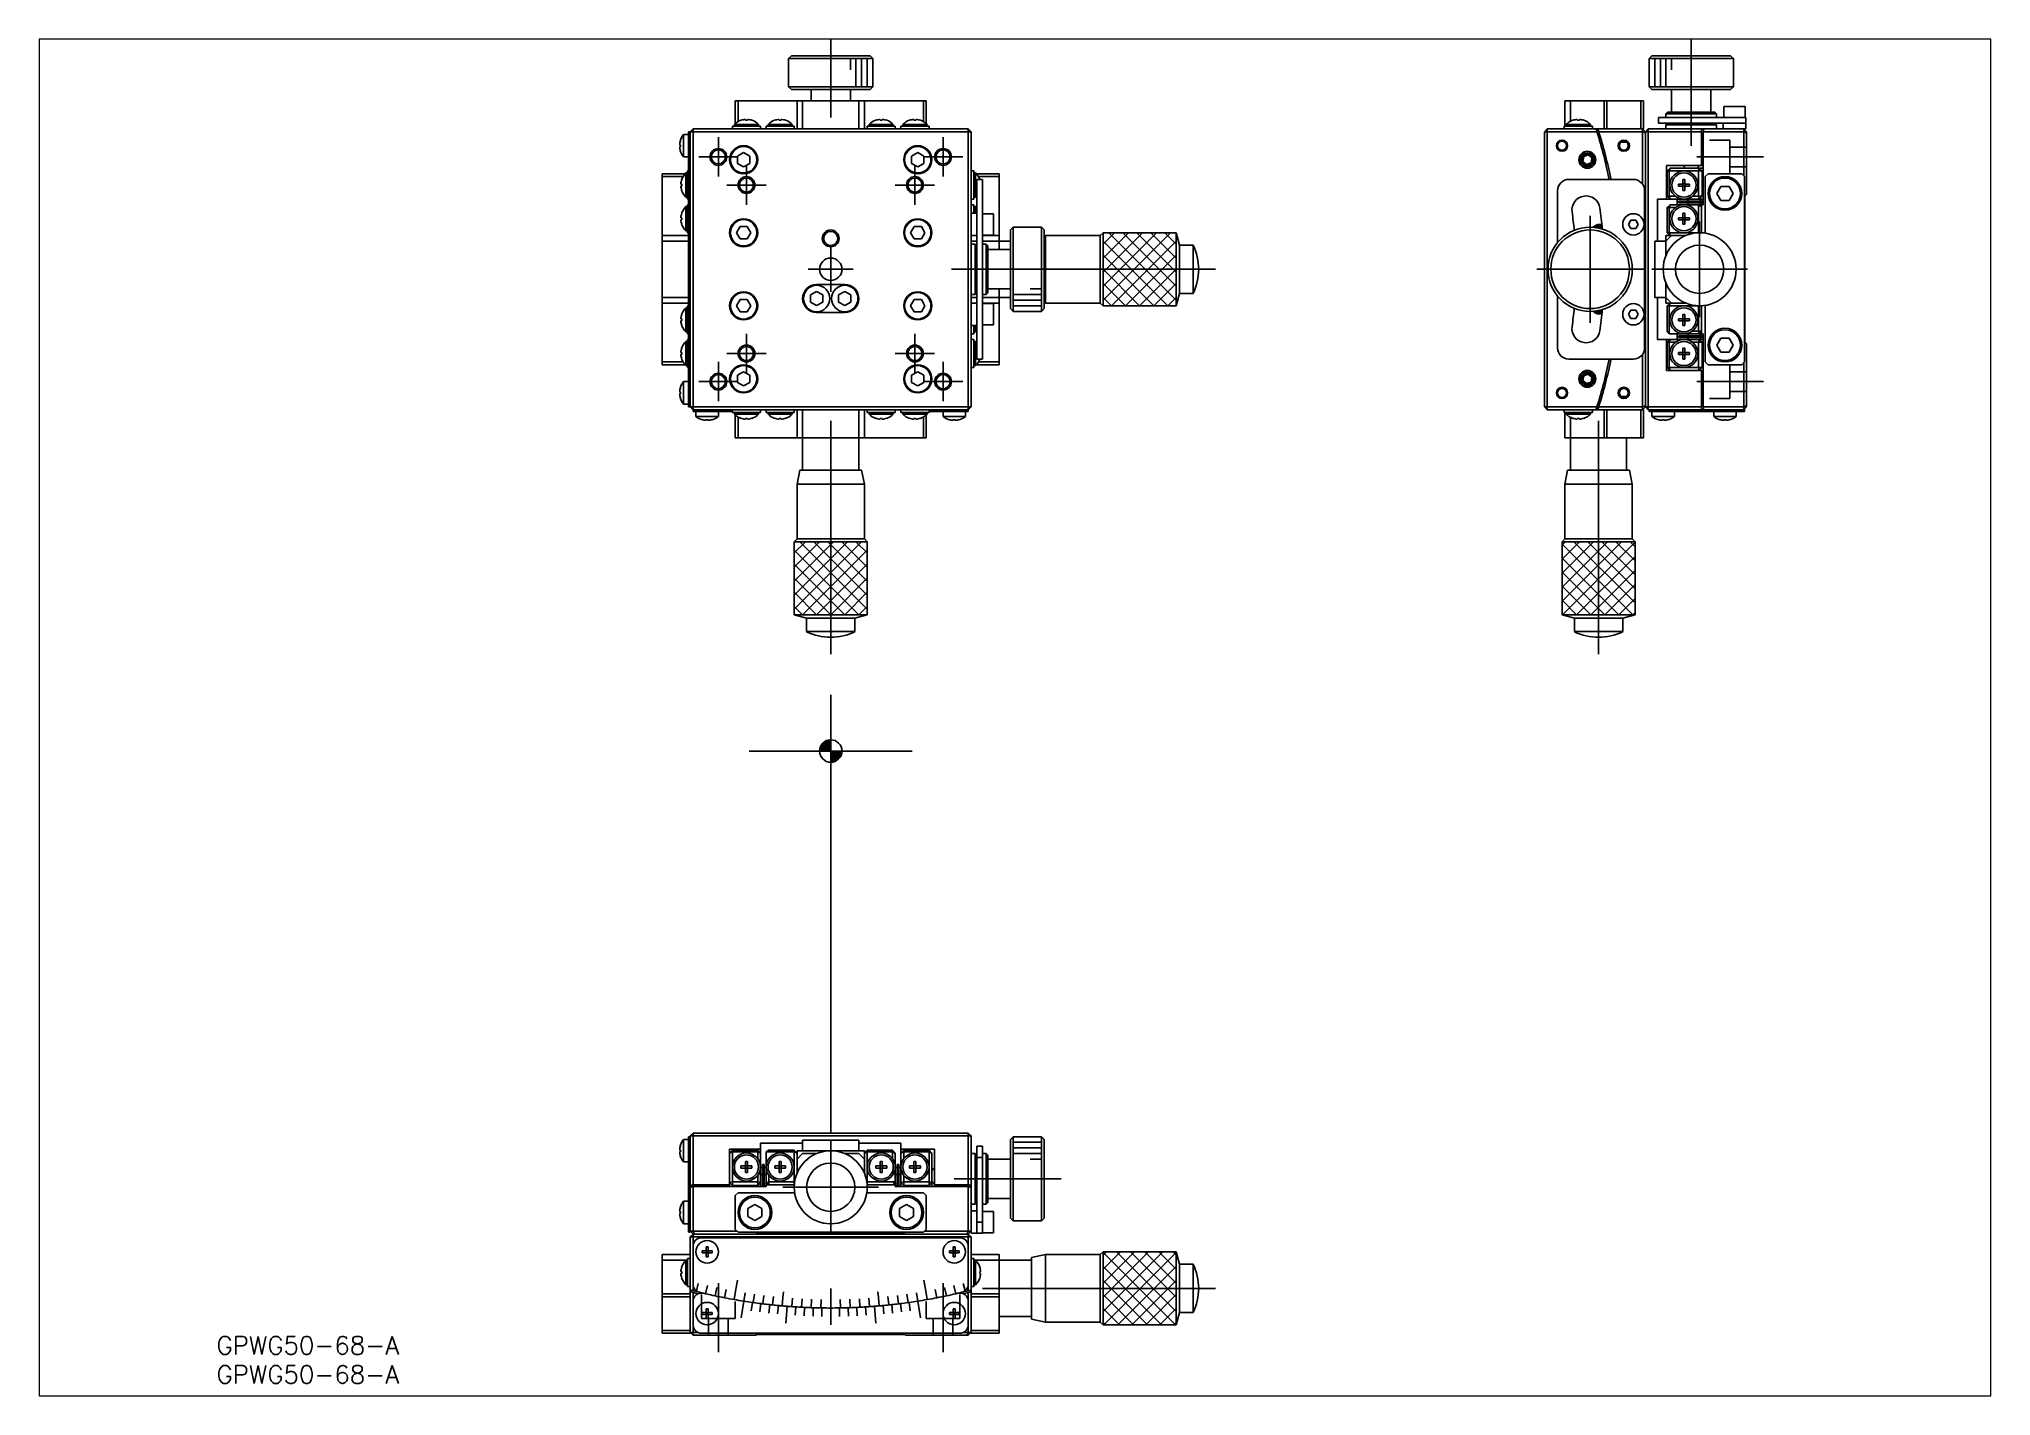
# Paper-space layout 'レイアウト1' of a CAD drawing. Extents: x 1.12 to 10.1, y 0.78 to 7.02.
# The model-space entities are those that its viewports show. They can reach past a viewport. Long polylines and large blocks are cut down to what shows.
import ezdxf

# ---------------------------------------------------------------- set-up
doc = ezdxf.new("R2010")
doc.units = 0
doc.header["$MEASUREMENT"] = 0
doc.linetypes.add('CENTER', pattern=[17.5, 13, -1.5, 1.5, -1.5])
doc.linetypes.add('DASHED', pattern=[3.5, 2, -1.5])
doc.layers.get('0').update_dxf_attribs({"linetype": 'CONTINUOUS'})
doc.layers.get('DEFPOINTS').update_dxf_attribs({"linetype": 'CONTINUOUS'})
doc.layers.add('CENTER', color=1, linetype='CENTER')
doc.styles.get("Standard").update_dxf_attribs({"font": 'txt.shx', "bigfont": '@extfont2.shx'})

psp = doc.layouts.new('レイアウト1')

msp = doc.modelspace()

# ---------------------------------------------------------------- texts
at = {"color": 7}
for p in [(-82.79, 62.29), (-82.79, 57.1)]:
    msp.add_text('GPWG50-68-A', height=3.2, dxfattribs=at).set_placement(p)

# ---------------------------------------------------------------- linework, layer by layer
at = {"color": 7, "linetype": 'Continuous'}
for p, q in [((19.55, 293.44), (19.05, 292.94)), ((34.05, 292.94), (19.05, 292.94)), ((19.05, 292.94), (19.05, 287.94)), ((19.55, 293.44), (33.55, 293.44)), ((19.55, 293.44), (33.55, 293.44)), ((34.05, 292.94), (33.55, 293.44)), ((34.05, 287.94), (34.05, 292.94)), ((172.75, 293.44), (172.25, 292.94)), ((179.75, 292.94), (172.25, 292.94)), ((172.25, 292.94), (172.25, 287.94)), ((172.75, 293.44), (179.75, 293.44)), ((179.75, 293.44), (186.75, 293.44)), ((187.25, 292.94), (179.75, 292.94)), ((187.25, 292.94), (186.75, 293.44)), ((187.25, 287.94), (187.25, 292.94)), ((9.55, 281.37), (9.55, 285.44)), ((9.55, 285.44), (10.05, 285.44)), ((10.05, 285.44), (10.05, 281.74)), ((10.05, 285.44), (20.55, 285.44)), ((19.05, 287.94), (34.05, 287.94)), ((19.05, 287.94), (19.55, 287.44)), ((33.55, 287.44), (19.55, 287.44)), ((20.55, 280.44), (20.55, 285.44)), ((20.55, 285.44), (21.55, 285.44)), ((21.55, 285.44), (21.55, 280.44)), ((21.55, 285.44), (31.55, 285.44)), ((23.05, 287.44), (23.05, 285.44)), ((30.05, 285.44), (30.05, 287.44)), ((31.55, 280.44), (31.55, 285.44)), ((31.55, 285.44), (32.55, 285.44)), ((32.55, 285.44), (32.55, 280.44)), ((32.55, 285.44), (43.05, 285.44)), ((33.55, 287.44), (34.05, 287.94)), ((43.05, 281.74), (43.05, 285.44)), ((43.05, 285.44), (43.55, 285.44)), ((43.55, 285.44), (43.55, 281.37)), ((157.25, 285.44), (158.25, 285.44)), ((157.25, 280.94), (157.25, 285.44)), ((158.25, 285.44), (164.25, 285.44)), ((158.25, 285.44), (158.25, 281.79)), ((164.25, 280.44), (164.25, 285.44)), ((164.25, 285.44), (164.75, 285.44)), ((164.75, 285.44), (164.75, 280.44)), ((164.75, 285.44), (170.75, 285.44)), ((170.75, 280.44), (170.75, 285.44)), ((170.75, 285.44), (171.25, 285.44)), ((171.25, 285.44), (171.25, 280.44)), ((172.25, 287.94), (179.75, 287.94)), ((172.25, 287.94), (172.75, 287.44)), ((179.75, 287.44), (172.75, 287.44)), ((176.25, 287.44), (176.25, 283.44)), ((179.75, 287.94), (187.25, 287.94)), ((186.75, 287.44), (179.75, 287.44)), ((183.25, 283.44), (183.25, 287.44)), ((186.75, 287.44), (187.25, 287.94)), ((10.58, 281.97), (10.58, 281.97)), ((11.37, 281.97), (11.37, 282.13)), ((11.73, 281.97), (11.37, 281.97)), ((11.73, 282.13), (11.73, 281.97)), ((12.53, 281.97), (12.53, 281.97)), ((16.58, 281.97), (16.58, 281.97)), ((17.37, 281.97), (17.37, 282.13)), ((17.73, 281.97), (17.37, 281.97)), ((17.73, 282.13), (17.73, 281.97)), ((18.53, 281.97), (18.53, 281.97)), ((34.58, 281.97), (34.58, 281.97)), ((35.37, 281.97), (35.37, 282.13)), ((35.73, 281.97), (35.37, 281.97)), ((35.73, 282.13), (35.73, 281.97)), ((36.53, 281.97), (36.53, 281.97)), ((40.58, 281.97), (40.58, 281.97)), ((41.37, 281.97), (41.37, 282.13)), ((41.73, 281.97), (41.37, 281.97)), ((41.73, 282.13), (41.73, 281.97)), ((42.53, 281.97), (42.53, 281.97)), ((158.68, 281.97), (158.68, 281.97)), ((159.47, 281.97), (159.47, 282.13)), ((159.83, 281.97), (159.47, 281.97)), ((159.83, 282.13), (159.83, 281.97)), ((160.63, 281.97), (160.63, 281.97)), ((173.95, 281.44), (173.95, 282.44)), ((173.95, 282.44), (175.95, 282.44)), ((175.55, 283.44), (175.25, 283.14)), ((179.75, 283.14), (175.25, 283.14)), ((175.25, 283.14), (175.25, 282.44)), ((175.55, 283.44), (179.75, 283.44)), ((187.45, 282.44), (175.95, 282.44)), ((179.75, 283.44), (183.95, 283.44)), ((184.25, 283.14), (179.75, 283.14)), ((184.25, 283.14), (183.95, 283.44)), ((184.25, 282.44), (184.25, 283.14)), ((189.35, 284.44), (185.55, 284.44)), ((185.55, 284.44), (185.55, 282.44)), ((187.45, 282.44), (189.45, 282.44)), ((189.35, 282.44), (189.35, 284.44)), ((189.45, 282.44), (189.45, 281.44)), ((-0.22, 278.33), (-0.22, 278.32)), ((0.35, 275.44), (0.35, 279.44)), ((1.25, 279.44), (0.35, 279.44)), ((1.25, 279.44), (0.35, 279.44)), ((1.25, 279.94), (1.55, 279.94)), ((1.25, 279.94), (1.55, 279.94)), ((1.25, 278.44), (1.25, 279.94)), ((1.25, 232.44), (1.25, 278.44)), ((2.05, 280.44), (1.55, 279.94)), ((2.05, 279.94), (1.55, 279.94)), ((1.55, 230.94), (1.55, 279.94)), ((2.05, 279.94), (2.05, 280.44)), ((2.05, 280.44), (51.05, 280.44)), ((2.05, 279.94), (2.05, 230.94)), ((51.05, 279.94), (2.05, 279.94)), ((14.05, 280.94), (9.05, 280.94)), ((9.05, 280.94), (9.05, 280.44)), ((9.4, 281.23), (11.55, 281.23)), ((9.4, 281.23), (9.4, 280.94)), ((11.55, 281.23), (13.7, 281.23)), ((13.7, 280.94), (13.7, 281.23)), ((14.05, 280.44), (14.05, 280.94)), ((20.05, 280.94), (15.05, 280.94)), ((15.05, 280.94), (15.05, 280.44)), ((15.4, 281.23), (17.55, 281.23)), ((15.4, 281.23), (15.4, 280.94)), ((17.55, 281.23), (19.7, 281.23)), ((19.7, 280.94), (19.7, 281.23)), ((20.05, 280.44), (20.05, 280.94)), ((38.05, 280.94), (33.05, 280.94)), ((33.05, 280.94), (33.05, 280.44)), ((33.4, 281.23), (35.55, 281.23)), ((33.4, 281.23), (33.4, 280.94)), ((35.55, 281.23), (37.7, 281.23)), ((37.7, 280.94), (37.7, 281.23)), ((38.05, 280.44), (38.05, 280.94)), ((44.05, 280.94), (39.05, 280.94)), ((39.05, 280.94), (39.05, 280.44)), ((39.4, 281.23), (41.55, 281.23)), ((39.4, 281.23), (39.4, 280.94)), ((41.55, 281.23), (43.7, 281.23)), ((43.7, 280.94), (43.7, 281.23)), ((44.05, 280.44), (44.05, 280.94)), ((51.05, 279.94), (51.05, 280.44)), ((51.55, 279.94), (51.05, 280.44)), ((51.05, 230.94), (51.05, 279.94)), ((51.55, 279.94), (51.05, 279.94)), ((51.55, 279.94), (51.55, 273.44)), ((153.6, 279.94), (154.1, 280.44)), ((153.6, 279.94), (154.1, 280.44)), ((154.1, 279.94), (153.6, 279.94)), ((153.6, 230.94), (153.6, 279.94)), ((154.1, 279.94), (154.1, 280.44)), ((154.1, 280.44), (162.8, 280.44)), ((155.4, 280.44), (154.1, 280.44)), ((162.96, 279.94), (154.1, 279.94)), ((154.1, 279.94), (154.1, 230.94)), ((154.87, 280.44), (155.4, 280.44)), ((154.87, 280.44), (155.4, 280.44)), ((156.47, 280.44), (155.4, 280.44)), ((155.4, 280.44), (156.47, 280.44)), ((155.4, 280.44), (156.47, 280.44)), ((156.75, 280.44), (156.47, 280.44)), ((156.47, 280.44), (156.75, 280.44)), ((156.47, 280.44), (162.8, 280.44)), ((162.15, 280.94), (157.15, 280.94)), ((157.15, 280.94), (157.15, 280.44)), ((157.5, 281.23), (161.8, 281.23)), ((157.5, 281.23), (157.5, 280.94)), ((161.8, 280.94), (161.8, 281.23)), ((162.15, 280.44), (162.15, 280.94)), ((162.8, 280.44), (163.12, 280.44)), ((163.12, 280.44), (171.1, 280.44)), ((171.1, 279.94), (163.28, 279.94)), ((168.26, 278.06), (167.25, 278.06)), ((171.25, 280.44), (171.1, 280.44)), ((171.1, 279.94), (171.1, 280.44)), ((171.6, 279.94), (171.1, 280.44)), ((171.1, 279.94), (171.6, 279.73)), ((171.1, 270.57), (171.1, 279.94)), ((171.6, 279.94), (172.1, 280.44)), ((171.6, 279.94), (172.1, 280.44)), ((172.1, 279.94), (171.6, 279.94)), ((171.6, 268.74), (171.6, 279.94)), ((171.6, 279.73), (171.6, 268.74)), ((172.1, 280.44), (181.68, 280.44)), ((172.1, 279.94), (172.1, 280.44)), ((173.75, 280.44), (172.1, 280.44)), ((181.55, 279.94), (172.1, 279.94)), ((172.1, 279.94), (172.1, 230.94)), ((175.95, 281.44), (173.95, 281.44)), ((175.55, 281.44), (175.25, 281.14)), ((179.75, 281.14), (175.25, 281.14)), ((175.25, 281.14), (175.25, 280.44)), ((175.95, 281.44), (187.45, 281.44)), ((184.25, 281.14), (179.75, 281.14)), ((181.55, 273.94), (181.55, 279.94)), ((181.68, 280.44), (181.98, 280.44)), ((181.86, 279.94), (181.86, 266.94)), ((189.1, 279.94), (181.86, 279.94)), ((181.98, 280.44), (189.1, 280.44)), ((184.25, 281.14), (183.95, 281.44)), ((184.25, 280.44), (184.25, 281.14)), ((185.45, 281.44), (185.45, 280.44)), ((189.45, 281.44), (187.45, 281.44)), ((189.1, 280.44), (189.45, 280.44)), ((189.1, 279.94), (189.1, 280.44)), ((189.6, 279.94), (189.1, 280.44)), ((189.1, 272.09), (189.1, 279.94)), ((189.1, 279.94), (189.6, 279.73)), ((189.45, 280.44), (189.45, 281.44)), ((189.6, 279.94), (189.6, 279.73)), ((189.6, 279.73), (189.6, 268.74)), ((-0.34, 277.62), (-0.22, 277.62)), ((-0.22, 277.26), (-0.34, 277.26)), ((-0.22, 277.62), (-0.22, 277.26)), ((-0.22, 276.55), (-0.22, 276.55)), ((0.35, 275.44), (1.25, 275.44)), ((0.35, 275.44), (1.25, 275.44)), ((9.95, 275.57), (11.05, 276.21)), ((9.95, 274.3), (9.95, 275.57)), ((11.05, 276.21), (12.15, 275.57)), ((12.15, 275.57), (12.15, 274.3)), ((40.95, 275.57), (42.05, 276.21)), ((40.95, 274.3), (40.95, 275.57)), ((42.05, 276.21), (43.15, 275.57)), ((43.15, 275.57), (43.15, 274.3)), ((160.44, 274.65), (160.6, 275.5)), ((161.1, 274.09), (160.44, 274.65)), ((160.6, 275.5), (161.41, 275.79)), ((161.41, 275.79), (162.07, 275.23)), ((162.07, 275.23), (161.91, 274.37)), ((-3.45, 272.44), (0.62, 272.44)), ((-3.45, 271.94), (-3.45, 272.44)), ((-3.45, 261.44), (-3.45, 271.94)), ((0.25, 271.94), (-3.45, 271.94)), ((0.02, 271.41), (0.02, 271.41)), ((0.76, 270.44), (0.76, 272.59)), ((1.05, 272.59), (0.76, 272.59)), ((1.05, 272.94), (1.05, 271.7)), ((1.25, 272.94), (1.05, 272.94)), ((1.05, 271.7), (1.05, 270.44)), ((11.05, 273.67), (9.95, 274.3)), ((12.15, 274.3), (11.05, 273.67)), ((42.05, 273.67), (40.95, 274.3)), ((43.15, 274.3), (42.05, 273.67)), ((51.55, 273.44), (51.55, 260.44)), ((52.05, 272.94), (51.55, 272.94)), ((52.05, 271.7), (52.05, 272.94)), ((52.05, 272.59), (52.05, 272.94)), ((52.34, 272.59), (52.05, 272.59)), ((52.05, 270.44), (52.05, 271.7)), ((52.34, 272.59), (52.34, 268.29)), ((52.49, 272.44), (56.55, 272.44)), ((52.55, 271.44), (53.55, 271.44)), ((52.55, 269.44), (52.55, 271.44)), ((56.55, 271.94), (52.85, 271.94)), ((53.55, 271.44), (53.55, 269.44)), ((56.55, 272.44), (56.55, 271.94)), ((56.55, 271.94), (56.55, 261.44)), ((157.95, 271.44), (169.45, 271.44)), ((161.91, 274.37), (161.1, 274.09)), ((181.55, 273.94), (175.33, 273.94)), ((175.33, 267.94), (175.33, 273.94)), ((175.99, 273.44), (175.46, 272.94)), ((175.83, 272.94), (175.46, 272.94)), ((175.46, 268.44), (175.46, 272.94)), ((175.83, 272.94), (175.99, 273.44)), ((178.45, 272.94), (175.83, 272.94)), ((175.83, 272.94), (175.83, 268.44)), ((175.99, 273.44), (181.16, 273.44)), ((178.25, 273.94), (178.5, 273.69)), ((178.27, 271.41), (178.63, 271.41)), ((178.27, 270.62), (178.27, 271.41)), ((178.27, 271.41), (178.27, 270.63)), ((181.04, 272.94), (178.45, 272.94)), ((178.5, 273.69), (178.75, 273.44)), ((178.63, 271.41), (178.63, 270.62)), ((178.75, 273.45), (178.75, 273.44)), ((180.75, 273.44), (181, 273.69)), ((181, 273.69), (181.25, 273.94)), ((181.04, 272.94), (181.16, 273.44)), ((181.04, 272.94), (181.67, 272.94)), ((181.04, 268.44), (181.04, 272.94)), ((181.67, 272.94), (181.16, 273.44)), ((181.16, 273.44), (181.86, 273.44)), ((181.86, 273.94), (181.55, 273.94)), ((181.67, 272.94), (181.67, 268.44)), ((181.86, 272.94), (181.67, 272.94)), ((182.75, 272.44), (182.25, 271.94)), ((182.25, 271.94), (182.25, 261.86)), ((188.75, 272.44), (182.75, 272.44)), ((189.25, 271.94), (188.75, 272.44)), ((189.25, 238.94), (189.25, 271.94)), ((-0.14, 270.62), (0.02, 270.62)), ((0.02, 270.26), (-0.14, 270.26)), ((0.02, 270.62), (0.02, 270.26)), ((0.02, 269.46), (0.02, 269.46)), ((0.76, 268.29), (0.76, 270.44)), ((0.76, 268.29), (1.05, 268.29)), ((1.05, 270.44), (1.05, 269.17)), ((1.05, 269.17), (1.05, 267.94)), ((1.05, 267.94), (1.25, 267.94)), ((51.55, 267.94), (52.05, 267.94)), ((52.05, 269.17), (52.05, 270.44)), ((52.05, 267.94), (52.05, 269.17)), ((52.05, 267.94), (52.05, 268.31)), ((52.05, 268.29), (52.34, 268.29)), ((52.55, 269.44), (52.55, 241.44)), ((53.55, 241.44), (53.55, 269.44)), ((155.95, 260.19), (155.95, 269.44)), ((171.45, 269.44), (171.45, 241.44)), ((171.45, 268.59), (171.6, 268.74)), ((171.6, 242.14), (171.6, 268.74)), ((175.33, 267.94), (173.77, 267.94)), ((173.77, 260.44), (173.77, 267.94)), ((175.99, 267.94), (175.33, 267.94)), ((175.99, 267.94), (175.46, 268.44)), ((175.83, 268.44), (175.46, 268.44)), ((175.99, 267.94), (175.83, 268.44)), ((175.83, 268.44), (176.95, 268.44)), ((177.63, 267.94), (175.99, 267.94)), ((177.25, 266.94), (177.25, 267.94)), ((177.48, 270.62), (178.27, 270.62)), ((177.48, 270.26), (177.48, 270.62)), ((178.27, 270.26), (177.48, 270.26)), ((177.55, 267.59), (178.35, 267.59)), ((177.55, 267.59), (177.55, 267.29)), ((177.72, 268.05), (177.63, 267.94)), ((178.45, 267.94), (177.63, 267.94)), ((178.26, 270.26), (178.26, 270.62)), ((178.27, 270.62), (178.27, 270.63)), ((178.27, 270.63), (178.63, 270.63)), ((178.27, 269.46), (178.27, 270.26)), ((178.27, 270.24), (178.27, 270.26)), ((178.27, 269.46), (178.27, 270.24)), ((178.63, 270.24), (178.27, 270.24)), ((178.63, 269.46), (178.27, 269.46)), ((181.29, 267.59), (178.35, 267.59)), ((179.36, 267.94), (178.45, 267.94)), ((178.63, 270.62), (179.43, 270.62)), ((178.63, 270.26), (178.63, 269.46)), ((179.43, 270.26), (178.63, 270.26)), ((178.65, 270.62), (178.65, 270.26)), ((179.41, 268.02), (179.05, 267.59)), ((179.52, 267.94), (179.32, 268.09)), ((179.43, 270.62), (179.43, 270.26)), ((181.16, 267.94), (179.52, 267.94)), ((179.95, 268.44), (181.04, 268.44)), ((181.04, 268.44), (181.67, 268.44)), ((181.04, 268.44), (181.16, 267.94)), ((181.16, 267.94), (181.67, 268.44)), ((181.86, 267.94), (181.16, 267.94)), ((181.53, 267.61), (181.21, 267.94)), ((181.29, 267.59), (181.86, 267.59)), ((181.55, 267.59), (181.53, 267.61)), ((181.67, 268.44), (181.86, 268.44)), ((181.86, 267.84), (181.76, 267.94)), ((184.31, 268.94), (185.03, 270.19)), ((185.03, 267.69), (184.31, 268.94)), ((185.03, 270.19), (186.48, 270.19)), ((186.48, 267.69), (185.03, 267.69)), ((186.48, 270.19), (187.2, 268.94)), ((187.2, 268.94), (186.48, 267.69)), ((189.3, 268.44), (189.6, 268.74)), ((189.3, 268.44), (189.3, 242.44)), ((-0.14, 264.62), (0.02, 264.62)), ((0.02, 264.26), (-0.14, 264.26)), ((0.02, 265.41), (0.02, 265.41)), ((0.02, 264.62), (0.02, 264.26)), ((0.76, 264.44), (0.76, 266.59)), ((1.05, 266.59), (0.76, 266.59)), ((0.76, 262.29), (0.76, 264.44)), ((1.05, 266.94), (1.05, 265.7)), ((1.25, 266.94), (1.05, 266.94)), ((1.05, 265.7), (1.05, 264.44)), ((1.05, 264.44), (1.05, 263.17)), ((52.05, 266.94), (51.55, 266.94)), ((52.55, 265.44), (51.55, 265.44)), ((52.05, 266.59), (52.05, 266.94)), ((52.05, 265.7), (52.05, 266.94)), ((52.34, 266.59), (52.05, 266.59)), ((52.05, 265.44), (52.05, 265.7)), ((52.34, 266.59), (52.34, 265.44)), ((55.55, 265.34), (53.55, 265.34)), ((55.55, 261.54), (55.55, 265.34)), ((168.59, 263.44), (169.02, 264.19)), ((169.02, 264.19), (169.89, 264.19)), ((169.89, 264.19), (170.32, 263.44)), ((175.46, 266.44), (175.99, 266.94)), ((175.46, 266.44), (175.83, 266.44)), ((175.46, 261.94), (175.46, 266.44)), ((175.83, 266.44), (175.99, 266.94)), ((175.83, 266.44), (175.83, 261.94)), ((176.95, 266.44), (175.83, 266.44)), ((175.99, 266.94), (177.63, 266.94)), ((177.48, 264.62), (178.27, 264.62)), ((177.48, 264.26), (177.48, 264.62)), ((178.27, 264.26), (177.48, 264.26)), ((178.35, 267.29), (177.55, 267.29)), ((178.45, 266.94), (177.63, 266.94)), ((177.63, 266.94), (177.72, 266.83)), ((178.26, 264.26), (178.26, 264.62)), ((178.27, 265.41), (178.63, 265.41)), ((178.27, 264.62), (178.27, 265.41)), ((178.27, 265.41), (178.27, 264.63)), ((178.27, 264.62), (178.27, 264.63)), ((178.27, 264.63), (178.63, 264.63)), ((178.27, 263.46), (178.27, 264.26)), ((178.27, 264.24), (178.27, 264.26)), ((178.27, 263.46), (178.27, 264.24)), ((178.63, 264.24), (178.27, 264.24)), ((181.29, 267.29), (178.35, 267.29)), ((179.39, 266.94), (178.45, 266.94)), ((178.63, 265.41), (178.63, 264.62)), ((178.63, 264.62), (179.43, 264.62)), ((178.63, 264.26), (178.63, 263.46)), ((179.43, 264.26), (178.63, 264.26)), ((178.65, 264.62), (178.65, 264.26)), ((179.04, 267.29), (179.06, 267.27)), ((179.06, 267.27), (179.39, 266.94)), ((179.06, 267.27), (179.39, 266.94)), ((179.39, 266.94), (179.25, 266.81)), ((179.39, 266.94), (181.03, 266.94)), ((179.43, 264.62), (179.43, 264.26)), ((181.04, 266.92), (181.03, 266.94)), ((181.03, 266.94), (181.55, 266.94)), ((181.04, 261.94), (181.04, 266.92)), ((181.55, 266.54), (181.04, 266.92)), ((181.26, 266.94), (181.54, 267.29)), ((181.86, 267.29), (181.29, 267.29)), ((181.86, 266.94), (181.55, 266.94)), ((181.55, 266.94), (181.55, 261.93)), ((181.73, 266.94), (181.86, 267.06)), ((-3.45, 261.44), (1.25, 261.44)), ((-3.45, 260.44), (-3.45, 261.44)), ((0.02, 263.46), (0.02, 263.46)), ((0.76, 262.29), (1.05, 262.29)), ((1.05, 263.17), (1.05, 261.94)), ((1.05, 261.94), (1.25, 261.94)), ((9.78, 261.94), (10.42, 263.04)), ((10.42, 260.84), (9.78, 261.94)), ((10.42, 263.04), (11.69, 263.04)), ((11.69, 260.84), (10.42, 260.84)), ((11.69, 263.04), (12.32, 261.94)), ((12.32, 261.94), (11.69, 260.84)), ((40.78, 261.94), (41.42, 263.04)), ((41.42, 260.84), (40.78, 261.94)), ((41.42, 263.04), (42.69, 263.04)), ((42.69, 260.84), (41.42, 260.84)), ((42.69, 263.04), (43.32, 261.94)), ((43.32, 261.94), (42.69, 260.84)), ((51.55, 261.44), (52.55, 261.44)), ((53.55, 261.54), (55.55, 261.54)), ((53.55, 261.44), (56.55, 261.44)), ((56.55, 261.44), (56.55, 260.44)), ((59.05, 262.94), (58.55, 262.44)), ((58.55, 248.44), (58.55, 262.44)), ((59.05, 262.94), (59.05, 247.94)), ((64.05, 262.94), (59.05, 262.94)), ((64.05, 247.94), (64.05, 262.94)), ((64.55, 262.44), (64.05, 262.94)), ((64.55, 262.44), (64.55, 248.44)), ((64.55, 262.44), (64.55, 248.44)), ((64.8, 261.44), (64.55, 261.39)), ((64.8, 261.44), (64.8, 249.44)), ((74.55, 261.44), (64.8, 261.44)), ((75.05, 261.94), (74.55, 261.44)), ((74.55, 261.44), (74.55, 249.44)), ((75.05, 261.94), (75.05, 248.94)), ((88.05, 261.94), (75.05, 261.94)), ((88.05, 261.94), (88.05, 248.94)), ((88.64, 259.74), (88.05, 261.94)), ((163.47, 262.74), (163.61, 262.79)), ((163.61, 262.79), (163.76, 262.67)), ((169.02, 262.69), (168.59, 263.44)), ((169.89, 262.69), (169.02, 262.69)), ((170.32, 263.44), (169.89, 262.69)), ((176.25, 261.44), (175.25, 260.44)), ((175.25, 261.44), (175.25, 260.44)), ((176.25, 261.44), (175.25, 261.44)), ((175.46, 261.94), (175.83, 261.94)), ((175.46, 261.94), (175.99, 261.44)), ((175.99, 261.44), (175.83, 261.94)), ((175.83, 261.94), (178.45, 261.94)), ((178.75, 261.44), (176.25, 261.44)), ((178.63, 263.46), (178.27, 263.46)), ((178.45, 261.94), (181.04, 261.94)), ((181.25, 261.94), (181.04, 261.94)), ((181.05, 261.93), (181.04, 261.94)), ((181.55, 261.94), (181.25, 261.94)), ((1.25, 260.44), (-3.45, 260.44)), ((-3.45, 250.44), (-3.45, 260.44)), ((51.55, 260.44), (51.55, 247.44)), ((52.55, 260.44), (51.55, 260.44)), ((52.25, 259.94), (51.55, 259.94)), ((52.25, 250.94), (52.25, 259.94)), ((52.55, 259.64), (52.25, 259.94)), ((56.55, 260.44), (53.55, 260.44)), ((54.25, 259.94), (53.55, 259.94)), ((54.25, 250.94), (54.25, 259.94)), ((54.55, 259.64), (54.25, 259.94)), ((54.55, 259.64), (54.55, 251.24)), ((54.55, 259.64), (54.55, 258.94)), ((58.55, 258.94), (54.55, 258.94)), ((56.55, 260.44), (56.55, 258.94)), ((58.55, 260.44), (56.55, 260.44)), ((88.64, 259.74), (88.64, 251.14)), ((91.05, 259.74), (88.64, 259.74)), ((91.05, 259.74), (91.05, 251.14)), ((173.77, 260.44), (173.25, 260.44)), ((173.25, 260.44), (173.25, 250.44)), ((173.77, 260.44), (175.25, 260.44)), ((175.25, 260.44), (175.25, 257.94)), ((-3.45, 250.44), (1.25, 250.44)), ((-3.45, 249.44), (-3.45, 250.44)), ((22.95, 250.87), (24.05, 251.51)), ((22.95, 249.6), (22.95, 250.87)), ((24.05, 252.74), (29.05, 252.74)), ((24.05, 251.51), (25.15, 250.87)), ((25.15, 250.87), (25.15, 249.6)), ((27.95, 250.87), (29.05, 251.51)), ((27.95, 249.6), (27.95, 250.87)), ((29.05, 251.51), (30.15, 250.87)), ((30.15, 250.87), (30.15, 249.6)), ((51.55, 250.94), (52.25, 250.94)), ((51.55, 250.44), (52.55, 250.44)), ((52.25, 250.94), (52.55, 251.24)), ((53.55, 250.94), (54.25, 250.94)), ((53.55, 250.44), (56.55, 250.44)), ((54.25, 250.94), (54.55, 251.24)), ((54.55, 251.94), (54.55, 251.24)), ((54.55, 251.94), (58.55, 251.94)), ((56.55, 251.94), (56.55, 250.44)), ((56.55, 250.44), (56.55, 249.44)), ((56.55, 250.44), (58.55, 250.44)), ((88.05, 248.94), (88.64, 251.14)), ((88.64, 251.14), (91.05, 251.14)), ((155.95, 241.44), (155.95, 250.68)), ((173.77, 250.44), (173.25, 250.44)), ((173.25, 250.44), (175.25, 250.44)), ((173.25, 250.44), (173.77, 250.44)), ((173.77, 250.44), (173.77, 242.94)), ((173.77, 250.44), (175.25, 250.44)), ((173.77, 250.44), (175.25, 250.44)), ((175.25, 252.94), (175.25, 250.44)), ((175.25, 250.44), (176.25, 249.44)), ((175.25, 250.44), (175.25, 249.44)), ((1.25, 249.44), (-3.45, 249.44)), ((-3.45, 238.94), (-3.45, 249.44)), ((0.02, 247.41), (0.02, 247.41)), ((0.76, 246.44), (0.76, 248.59)), ((1.05, 248.59), (0.76, 248.59)), ((1.05, 248.94), (1.05, 246.44)), ((1.25, 248.94), (1.05, 248.94)), ((9.78, 248.94), (10.42, 250.04)), ((10.42, 247.84), (9.78, 248.94)), ((10.42, 250.04), (11.69, 250.04)), ((11.69, 247.84), (10.42, 247.84)), ((11.69, 250.04), (12.32, 248.94)), ((12.32, 248.94), (11.69, 247.84)), ((24.05, 248.97), (22.95, 249.6)), ((25.15, 249.6), (24.05, 248.97)), ((29.05, 247.74), (24.05, 247.74)), ((29.05, 248.97), (27.95, 249.6)), ((30.15, 249.6), (29.05, 248.97)), ((40.78, 248.94), (41.42, 250.04)), ((41.42, 247.84), (40.78, 248.94)), ((41.42, 250.04), (42.69, 250.04)), ((42.69, 247.84), (41.42, 247.84)), ((42.69, 250.04), (43.32, 248.94)), ((43.32, 248.94), (42.69, 247.84)), ((52.55, 249.44), (51.55, 249.44)), ((51.55, 247.44), (51.55, 230.94)), ((56.55, 249.44), (53.55, 249.44)), ((55.55, 249.34), (53.55, 249.34)), ((55.55, 245.54), (55.55, 249.34)), ((56.55, 249.44), (56.55, 238.94)), ((58.55, 248.44), (59.05, 247.94)), ((59.05, 247.94), (64.05, 247.94)), ((64.05, 247.94), (64.55, 248.44)), ((64.55, 249.49), (64.8, 249.44)), ((64.8, 249.44), (74.55, 249.44)), ((74.55, 249.44), (75.05, 248.94)), ((75.05, 248.94), (88.05, 248.94)), ((163.3, 248.09), (163.29, 248.1)), ((163.38, 248.12), (163.3, 248.09)), ((168.59, 247.44), (169.02, 248.19)), ((169.02, 246.69), (168.59, 247.44)), ((169.02, 248.19), (169.89, 248.19)), ((169.89, 248.19), (170.32, 247.44)), ((170.32, 247.44), (169.89, 246.69)), ((176.25, 249.44), (175.25, 249.44)), ((175.99, 249.44), (175.46, 248.94)), ((175.83, 248.94), (175.46, 248.94)), ((175.46, 244.44), (175.46, 248.94)), ((175.83, 248.94), (175.99, 249.44)), ((178.45, 248.94), (175.83, 248.94)), ((175.83, 248.94), (175.83, 243.96)), ((176.25, 249.44), (178.75, 249.44)), ((178.27, 247.41), (178.63, 247.41)), ((178.27, 246.62), (178.27, 247.41)), ((181.04, 248.94), (178.45, 248.94)), ((178.63, 247.41), (178.63, 246.62)), ((181.04, 244.44), (181.04, 248.94)), ((181.04, 248.94), (181.25, 248.94)), ((181.04, 248.94), (181.05, 248.94)), ((181.25, 248.94), (181.55, 248.94)), ((181.55, 243.94), (181.55, 248.94)), ((182.25, 249.02), (182.25, 238.94)), ((-0.14, 246.62), (0.02, 246.62)), ((0.02, 246.26), (-0.14, 246.26)), ((0.02, 246.62), (0.02, 246.26)), ((0.02, 245.46), (0.02, 245.46)), ((0.76, 244.29), (0.76, 246.44)), ((0.76, 244.29), (1.05, 244.29)), ((1.05, 246.44), (1.05, 243.94)), ((1.05, 243.94), (1.25, 243.94)), ((51.55, 245.44), (52.55, 245.44)), ((51.55, 243.94), (52.05, 243.94)), ((52.05, 243.94), (52.05, 245.44)), ((52.05, 244.29), (52.34, 244.29)), ((52.34, 245.44), (52.34, 244.29)), ((53.55, 245.54), (55.55, 245.54)), ((169.89, 246.69), (169.02, 246.69)), ((175.83, 243.96), (175.46, 244.44)), ((175.83, 243.96), (175.85, 243.94)), ((177.5, 243.94), (175.85, 243.94)), ((177.25, 242.94), (177.25, 243.94)), ((177.48, 246.62), (178.27, 246.62)), ((177.48, 246.26), (177.48, 246.62)), ((178.27, 246.26), (177.48, 246.26)), ((177.5, 243.94), (177.64, 244.08)), ((177.5, 243.94), (178.45, 243.94)), ((177.55, 243.59), (178.35, 243.59)), ((177.55, 243.59), (177.55, 243.29)), ((178.35, 243.29), (177.55, 243.29)), ((178.26, 246.26), (178.26, 246.62)), ((178.27, 246.63), (178.63, 246.63)), ((178.27, 245.46), (178.27, 246.26)), ((178.63, 246.24), (178.27, 246.24)), ((178.63, 245.46), (178.27, 245.46)), ((178.35, 243.59), (181.29, 243.59)), ((178.35, 243.29), (181.29, 243.29)), ((178.45, 243.94), (179.39, 243.94)), ((178.63, 246.62), (179.43, 246.62)), ((178.63, 246.26), (178.63, 245.46)), ((179.43, 246.26), (178.63, 246.26)), ((178.65, 246.62), (178.65, 246.26)), ((179.06, 243.61), (179.04, 243.59)), ((179.05, 243.29), (179.41, 242.85)), ((179.44, 244), (179.06, 243.61)), ((179.39, 243.94), (179.06, 243.61)), ((179.52, 243.94), (179.32, 244.09)), ((179.43, 246.62), (179.43, 246.26)), ((181.16, 243.94), (179.52, 243.94)), ((179.95, 244.44), (181.04, 244.44)), ((181.04, 244.44), (181.16, 243.94)), ((181.04, 244.44), (181.55, 244.44)), ((181.16, 243.94), (181.55, 244.32)), ((181.55, 243.94), (181.16, 243.94)), ((181.21, 242.94), (181.53, 243.27)), ((181.54, 243.59), (181.26, 243.94)), ((181.29, 243.59), (181.86, 243.59)), ((181.86, 243.29), (181.29, 243.29)), ((181.53, 243.27), (181.55, 243.29)), ((181.86, 243.94), (181.55, 243.94)), ((181.86, 243.81), (181.73, 243.94)), ((181.86, 230.94), (181.86, 243.94)), ((-0.14, 240.62), (0.02, 240.62)), ((0.02, 240.26), (-0.14, 240.26)), ((0.02, 241.41), (0.02, 241.41)), ((0.02, 240.62), (0.02, 240.26)), ((0.76, 240.44), (0.76, 242.59)), ((1.05, 242.59), (0.76, 242.59)), ((0.76, 238.29), (0.76, 240.44)), ((1.05, 242.94), (1.05, 240.44)), ((1.25, 242.94), (1.05, 242.94)), ((1.05, 240.44), (1.05, 237.94)), ((52.05, 242.94), (51.55, 242.94)), ((52.05, 240.44), (52.05, 242.94)), ((52.34, 242.59), (52.05, 242.59)), ((52.05, 237.94), (52.05, 240.44)), ((52.34, 242.59), (52.34, 238.29)), ((52.55, 239.44), (52.55, 241.44)), ((53.55, 241.44), (53.55, 239.44)), ((171.1, 230.94), (171.1, 240.31)), ((171.6, 242.14), (171.45, 242.29)), ((171.6, 242.14), (171.6, 231.14)), ((171.6, 230.94), (171.6, 242.14)), ((175.33, 242.94), (173.77, 242.94)), ((173.77, 242.94), (175.33, 242.94)), ((173.77, 242.94), (175.99, 242.94)), ((175.33, 242.94), (175.33, 237.44)), ((175.33, 242.94), (175.99, 242.94)), ((175.33, 242.94), (175.99, 242.94)), ((175.46, 242.44), (175.99, 242.94)), ((175.46, 242.44), (175.83, 242.44)), ((175.46, 237.94), (175.46, 242.44)), ((175.83, 242.44), (175.99, 242.94)), ((175.83, 242.44), (175.83, 237.94)), ((176.95, 242.44), (175.83, 242.44)), ((175.99, 242.94), (177.63, 242.94)), ((177.48, 240.62), (178.27, 240.62)), ((177.48, 240.26), (177.48, 240.62)), ((178.27, 240.26), (177.48, 240.26)), ((177.63, 242.94), (178.45, 242.94)), ((177.63, 242.94), (177.72, 242.83)), ((178.26, 240.26), (178.26, 240.62)), ((178.27, 241.41), (178.63, 241.41)), ((178.27, 240.62), (178.27, 241.41)), ((178.27, 240.63), (178.63, 240.63)), ((178.27, 239.46), (178.27, 240.26)), ((178.63, 240.24), (178.27, 240.24)), ((178.45, 242.94), (179.36, 242.94)), ((178.63, 241.41), (178.63, 240.62)), ((178.63, 240.62), (179.43, 240.62)), ((178.63, 240.26), (178.63, 239.46)), ((179.43, 240.26), (178.63, 240.26)), ((178.65, 240.62), (178.65, 240.26)), ((179.32, 242.78), (179.52, 242.94)), ((179.43, 240.62), (179.43, 240.26)), ((179.52, 242.94), (181.16, 242.94)), ((181.04, 242.44), (179.95, 242.44)), ((181.16, 242.94), (181.04, 242.44)), ((181.04, 237.94), (181.04, 242.44)), ((181.67, 242.44), (181.04, 242.44)), ((181.67, 242.44), (181.16, 242.94)), ((181.16, 242.94), (181.86, 242.94)), ((181.67, 242.44), (181.67, 237.94)), ((181.86, 242.44), (181.67, 242.44)), ((181.76, 242.94), (181.86, 243.04)), ((184.31, 241.94), (185.03, 243.19)), ((185.03, 240.69), (184.31, 241.94)), ((185.03, 243.19), (186.48, 243.19)), ((186.48, 240.69), (185.03, 240.69)), ((186.48, 243.19), (187.2, 241.94)), ((187.2, 241.94), (186.48, 240.69)), ((189.6, 242.14), (189.3, 242.44)), ((189.6, 242.14), (189.6, 231.14)), ((-3.45, 238.44), (-3.45, 238.94)), ((-3.45, 238.94), (0.25, 238.94)), ((0.62, 238.44), (-3.45, 238.44)), ((0.02, 239.46), (0.02, 239.46)), ((0.76, 238.29), (1.05, 238.29)), ((1.05, 237.94), (1.25, 237.94)), ((9.95, 236.57), (11.05, 237.21)), ((9.95, 235.3), (9.95, 236.57)), ((11.05, 237.21), (12.15, 236.57)), ((12.15, 236.57), (12.15, 235.3)), ((40.95, 236.57), (42.05, 237.21)), ((40.95, 235.3), (40.95, 236.57)), ((42.05, 237.21), (43.15, 236.57)), ((43.15, 236.57), (43.15, 235.3)), ((51.55, 237.94), (52.05, 237.94)), ((52.05, 238.29), (52.34, 238.29)), ((56.55, 238.44), (52.49, 238.44)), ((53.55, 239.44), (52.55, 239.44)), ((52.85, 238.94), (56.55, 238.94)), ((56.55, 238.94), (56.55, 238.44)), ((169.45, 239.44), (157.95, 239.44)), ((160.44, 235.65), (160.6, 236.5)), ((160.6, 236.5), (161.41, 236.79)), ((161.41, 236.79), (162.07, 236.23)), ((181.55, 237.44), (175.33, 237.44)), ((175.33, 237.44), (175.99, 237.44)), ((175.33, 237.44), (175.99, 237.44)), ((175.46, 237.94), (175.83, 237.94)), ((175.46, 237.94), (175.99, 237.44)), ((175.99, 237.44), (175.83, 237.94)), ((175.83, 237.94), (178.45, 237.94)), ((178.63, 239.46), (178.27, 239.46)), ((178.45, 237.94), (181.04, 237.94)), ((181.16, 237.44), (181.04, 237.94)), ((181.67, 237.94), (181.04, 237.94)), ((181.16, 237.44), (181.67, 237.94)), ((181.55, 230.94), (181.55, 237.44)), ((181.86, 237.44), (181.55, 237.44)), ((181.67, 237.94), (181.86, 237.94)), ((182.25, 238.94), (182.75, 238.44)), ((182.75, 238.44), (188.75, 238.44)), ((188.75, 238.44), (189.25, 238.94)), ((189.1, 230.94), (189.1, 238.79)), ((-0.34, 233.62), (-0.22, 233.62)), ((-0.22, 233.26), (-0.34, 233.26)), ((-0.22, 234.33), (-0.22, 234.32)), ((-0.22, 233.62), (-0.22, 233.26)), ((0.35, 231.44), (0.35, 235.44)), ((1.25, 235.44), (0.35, 235.44)), ((1.25, 235.44), (0.35, 235.44)), ((11.05, 234.67), (9.95, 235.3)), ((12.15, 235.3), (11.05, 234.67)), ((42.05, 234.67), (40.95, 235.3)), ((43.15, 235.3), (42.05, 234.67)), ((161.1, 235.09), (160.44, 235.65)), ((161.91, 235.37), (161.1, 235.09)), ((162.07, 236.23), (161.91, 235.37)), ((-0.22, 232.55), (-0.22, 232.55)), ((0.35, 231.44), (1.25, 231.44)), ((0.35, 231.44), (1.25, 231.44)), ((1.25, 230.94), (1.25, 232.44)), ((1.55, 230.94), (1.25, 230.94)), ((1.55, 230.94), (1.25, 230.94)), ((2.05, 230.94), (1.55, 230.94)), ((2.05, 230.44), (1.55, 230.94)), ((2.05, 230.94), (51.05, 230.94)), ((2.05, 230.44), (2.05, 230.94)), ((51.05, 230.44), (2.05, 230.44)), ((2.05, 230.14), (2.05, 230.44)), ((2.05, 230.14), (2.05, 230.44)), ((3.55, 230.14), (2.05, 230.14)), ((2.55, 230.14), (2.55, 229.24)), ((2.55, 230.14), (2.55, 229.24)), ((9.05, 230.14), (3.55, 230.14)), ((6.55, 229.24), (6.55, 230.14)), ((6.55, 229.24), (6.55, 230.14)), ((9.05, 230.44), (9.05, 229.94)), ((9.05, 229.94), (10.29, 229.94)), ((9.05, 229.94), (9.4, 229.94)), ((9.4, 229.94), (9.4, 229.65)), ((13.7, 229.65), (9.4, 229.65)), ((9.55, 225.44), (9.55, 229.5)), ((10.29, 229.94), (11.55, 229.94)), ((11.55, 229.94), (12.82, 229.94)), ((12.82, 229.94), (14.05, 229.94)), ((13.7, 229.94), (14.05, 229.94)), ((13.7, 229.65), (13.7, 229.94)), ((14.05, 229.94), (14.05, 230.44)), ((15.05, 230.44), (15.05, 229.94)), ((15.05, 229.94), (16.29, 229.94)), ((15.05, 229.94), (15.4, 229.94)), ((15.4, 229.94), (15.4, 229.65)), ((19.7, 229.65), (15.4, 229.65)), ((16.29, 229.94), (17.55, 229.94)), ((17.55, 229.94), (18.82, 229.94)), ((18.82, 229.94), (20.05, 229.94)), ((19.7, 229.94), (20.05, 229.94)), ((19.7, 229.65), (19.7, 229.94)), ((20.05, 229.94), (20.05, 230.44)), ((20.55, 225.44), (20.55, 230.44)), ((21.55, 230.44), (21.55, 225.44)), ((31.55, 225.44), (31.55, 230.44)), ((32.55, 230.44), (32.55, 225.44)), ((33.05, 230.44), (33.05, 229.94)), ((33.05, 229.94), (38.05, 229.94)), ((33.4, 229.94), (33.4, 229.65)), ((37.7, 229.65), (33.4, 229.65)), ((37.7, 229.65), (37.7, 229.94)), ((38.05, 229.94), (38.05, 230.44)), ((39.05, 230.44), (39.05, 229.94)), ((39.05, 229.94), (44.05, 229.94)), ((39.4, 229.94), (39.4, 229.65)), ((43.7, 229.65), (39.4, 229.65)), ((43.55, 229.5), (43.55, 225.44)), ((43.7, 229.65), (43.7, 229.94)), ((44.05, 229.94), (44.05, 230.44)), ((49.55, 230.14), (44.05, 230.14)), ((46.55, 230.14), (46.55, 229.24)), ((46.55, 230.14), (46.55, 229.24)), ((51.05, 230.14), (49.55, 230.14)), ((50.55, 229.24), (50.55, 230.14)), ((50.55, 229.24), (50.55, 230.14)), ((51.05, 230.44), (51.05, 230.94)), ((51.55, 230.94), (51.05, 230.94)), ((51.05, 230.44), (51.55, 230.94)), ((51.05, 230.44), (51.05, 230.14)), ((51.05, 230.44), (51.05, 230.14)), ((154.1, 230.94), (153.6, 230.94)), ((154.1, 230.44), (153.6, 230.94)), ((154.1, 230.94), (162.96, 230.94)), ((154.1, 230.44), (154.1, 230.94)), ((162.8, 230.44), (154.1, 230.44)), ((157.15, 230.44), (157.15, 229.94)), ((157.15, 230.44), (157.15, 229.94)), ((157.15, 229.94), (162.15, 229.94)), ((157.25, 225.44), (157.25, 229.94)), ((157.5, 229.94), (157.5, 229.65)), ((161.8, 229.65), (157.5, 229.65)), ((161.8, 229.65), (161.8, 229.94)), ((162.15, 229.94), (162.15, 230.44)), ((163.12, 230.44), (162.8, 230.44)), ((171.1, 230.44), (163.12, 230.44)), ((163.28, 230.94), (171.1, 230.94)), ((164.25, 225.44), (164.25, 230.44)), ((164.75, 230.44), (164.75, 225.44)), ((167.25, 232.82), (168.26, 232.82)), ((170.75, 225.44), (170.75, 230.44)), ((171.1, 230.94), (171.6, 231.14)), ((171.1, 230.44), (171.1, 230.94)), ((171.1, 230.44), (171.6, 230.94)), ((171.1, 230.44), (171.25, 230.44)), ((171.25, 230.44), (171.25, 225.44)), ((172.1, 230.94), (171.6, 230.94)), ((172.1, 230.44), (171.6, 230.94)), ((172.1, 230.94), (181.55, 230.94)), ((172.1, 230.44), (172.1, 230.94)), ((173.75, 230.44), (172.1, 230.44)), ((172.25, 230.14), (172.25, 230.44)), ((173.75, 230.14), (172.25, 230.14)), ((172.75, 230.14), (172.75, 229.24)), ((180.5, 230.44), (173.75, 230.44)), ((180.5, 230.44), (173.75, 230.44)), ((180.5, 230.14), (173.75, 230.14)), ((176.75, 229.24), (176.75, 230.14)), ((180.5, 230.44), (181.68, 230.44)), ((181.68, 230.44), (180.5, 230.44)), ((181.69, 230.14), (180.5, 230.14)), ((181.68, 230.44), (181.96, 230.44)), ((181.96, 230.44), (181.68, 230.44)), ((181.96, 230.14), (181.69, 230.14)), ((181.86, 230.94), (189.1, 230.94)), ((182.09, 230.14), (181.96, 230.14)), ((183.59, 230.44), (181.98, 230.44)), ((182.09, 230.44), (182.09, 230.14)), ((183.59, 230.14), (182.09, 230.14)), ((187.75, 230.44), (183.59, 230.44)), ((187.75, 230.44), (183.59, 230.44)), ((187.75, 230.14), (183.59, 230.14)), ((183.75, 230.14), (183.75, 229.24)), ((189.1, 230.44), (187.75, 230.44)), ((189.25, 230.14), (187.75, 230.14)), ((187.75, 229.24), (187.75, 230.14)), ((189.1, 230.94), (189.6, 231.14)), ((189.1, 230.44), (189.1, 230.94)), ((189.1, 230.44), (189.6, 230.94)), ((189.1, 230.44), (189.25, 230.44)), ((189.25, 230.44), (189.25, 230.14)), ((189.6, 231.14), (189.6, 230.94)), ((6.55, 229.24), (2.55, 229.24)), ((3.66, 228.66), (3.67, 228.67)), ((4.37, 228.67), (4.73, 228.67)), ((4.37, 228.55), (4.37, 228.67)), ((4.73, 228.67), (4.73, 228.55)), ((5.44, 228.67), (5.44, 228.66)), ((10.05, 229.14), (10.05, 225.44)), ((10.58, 228.9), (10.58, 228.91)), ((10.58, 228.9), (10.58, 228.91)), ((11.37, 228.91), (11.73, 228.91)), ((11.37, 228.75), (11.37, 228.91)), ((11.73, 228.91), (11.73, 228.75)), ((12.53, 228.91), (12.53, 228.9)), ((12.53, 228.91), (12.53, 228.9)), ((16.58, 228.9), (16.58, 228.91)), ((16.58, 228.9), (16.58, 228.91)), ((17.37, 228.91), (17.73, 228.91)), ((17.37, 228.75), (17.37, 228.91)), ((17.73, 228.91), (17.73, 228.75)), ((18.53, 228.91), (18.53, 228.9)), ((18.53, 228.91), (18.53, 228.9)), ((34.58, 228.9), (34.58, 228.91)), ((35.37, 228.91), (35.73, 228.91)), ((35.37, 228.75), (35.37, 228.91)), ((35.73, 228.91), (35.73, 228.75)), ((36.53, 228.91), (36.53, 228.9)), ((40.58, 228.9), (40.58, 228.91)), ((41.37, 228.91), (41.73, 228.91)), ((41.37, 228.75), (41.37, 228.91)), ((41.73, 228.91), (41.73, 228.75)), ((42.53, 228.91), (42.53, 228.9)), ((43.05, 225.44), (43.05, 229.14)), ((50.55, 229.24), (46.55, 229.24)), ((47.66, 228.66), (47.67, 228.67)), ((48.37, 228.67), (48.73, 228.67)), ((48.37, 228.55), (48.37, 228.67)), ((48.73, 228.67), (48.73, 228.55)), ((49.44, 228.67), (49.44, 228.66)), ((158.25, 229.08), (158.25, 225.44)), ((158.68, 228.9), (158.68, 228.91)), ((159.47, 228.91), (159.83, 228.91)), ((159.47, 228.75), (159.47, 228.91)), ((159.83, 228.91), (159.83, 228.75)), ((160.63, 228.91), (160.63, 228.9)), ((174.75, 229.24), (172.75, 229.24)), ((173.87, 228.66), (173.87, 228.67)), ((174.57, 228.67), (174.93, 228.67)), ((174.57, 228.55), (174.57, 228.67)), ((176.75, 229.24), (174.75, 229.24)), ((174.93, 228.67), (174.93, 228.55)), ((175.64, 228.67), (175.64, 228.66)), ((185.75, 229.24), (183.75, 229.24)), ((184.87, 228.66), (184.87, 228.67)), ((185.57, 228.67), (185.93, 228.67)), ((185.57, 228.55), (185.57, 228.67)), ((187.75, 229.24), (185.75, 229.24)), ((185.93, 228.67), (185.93, 228.55)), ((186.64, 228.67), (186.64, 228.66)), ((10.05, 225.44), (9.55, 225.44)), ((20.55, 225.44), (10.05, 225.44)), ((21.55, 225.44), (20.55, 225.44)), ((31.55, 225.44), (21.55, 225.44)), ((21.55, 225.44), (21.55, 219.69)), ((32.55, 225.44), (31.55, 225.44)), ((31.55, 219.69), (31.55, 225.44)), ((43.05, 225.44), (32.55, 225.44)), ((43.55, 225.44), (43.05, 225.44)), ((158.25, 225.44), (157.25, 225.44)), ((164.25, 225.44), (158.25, 225.44)), ((158.25, 225.44), (158.25, 219.69)), ((164.75, 225.44), (164.25, 225.44)), ((170.75, 225.44), (164.75, 225.44)), ((168.25, 219.69), (168.25, 225.44)), ((171.25, 225.44), (170.75, 225.44)), ((21.05, 219.69), (20.55, 217.19)), ((32.05, 219.69), (21.05, 219.69)), ((32.55, 217.19), (32.05, 219.69)), ((157.75, 219.69), (157.25, 217.19)), ((168.75, 219.69), (157.75, 219.69)), ((169.25, 217.19), (168.75, 219.69)), ((32.55, 217.19), (20.55, 217.19)), ((20.55, 217.19), (20.55, 207.44)), ((32.55, 207.44), (32.55, 217.19)), ((169.25, 217.19), (157.25, 217.19)), ((157.25, 217.19), (157.25, 207.44)), ((169.25, 207.44), (169.25, 217.19)), ((20.55, 207.44), (20.05, 206.94)), ((33.05, 206.94), (20.05, 206.94)), ((20.05, 206.94), (20.05, 193.94)), ((32.55, 207.44), (20.55, 207.44)), ((33.05, 206.94), (32.55, 207.44)), ((33.05, 193.94), (33.05, 206.94)), ((157.25, 207.44), (156.75, 206.94)), ((169.75, 206.94), (156.75, 206.94)), ((156.75, 206.94), (156.75, 193.94)), ((169.25, 207.44), (157.25, 207.44)), ((169.75, 206.94), (169.25, 207.44)), ((169.75, 193.94), (169.75, 206.94)), ((33.05, 193.94), (20.05, 193.94)), ((20.05, 193.94), (22.25, 193.35)), ((30.85, 193.35), (22.25, 193.35)), ((22.25, 193.35), (22.25, 190.94)), ((30.85, 193.35), (33.05, 193.94)), ((30.85, 190.94), (30.85, 193.35)), ((169.75, 193.94), (156.75, 193.94)), ((156.75, 193.94), (158.95, 193.35)), ((167.55, 193.35), (158.95, 193.35)), ((158.95, 193.35), (158.95, 190.94)), ((167.55, 193.35), (169.75, 193.94)), ((167.55, 190.94), (167.55, 193.35)), ((30.85, 190.94), (22.25, 190.94)), ((167.55, 190.94), (158.95, 190.94)), ((1.25, 101.04), (1.55, 101.04)), ((1.25, 99.54), (1.25, 101.04)), ((2.05, 101.69), (1.55, 101.19)), ((1.55, 99.54), (1.55, 101.19)), ((2.05, 101.19), (1.55, 101.19)), ((2.05, 101.19), (2.05, 101.69)), ((2.05, 101.69), (51.05, 101.69)), ((2.05, 101.19), (2.05, 92.49)), ((51.05, 101.19), (2.05, 101.19)), ((51.05, 101.19), (51.05, 101.69)), ((51.55, 101.19), (51.05, 101.69)), ((51.55, 101.19), (51.05, 101.69)), ((51.05, 101.19), (51.55, 101.19)), ((51.05, 92.49), (51.05, 101.19)), ((51.55, 101.19), (51.55, 92.33)), ((51.55, 99.54), (51.55, 101.19)), ((59.05, 101.04), (58.55, 100.54)), ((59.05, 101.04), (59.05, 93.54)), ((64.05, 101.04), (59.05, 101.04)), ((64.05, 93.54), (64.05, 101.04)), ((64.55, 100.54), (64.05, 101.04)), ((-0.34, 98.72), (-0.22, 98.72)), ((-0.22, 98.36), (-0.34, 98.36)), ((-0.22, 99.43), (-0.22, 99.42)), ((-0.22, 98.72), (-0.22, 98.36)), ((-0.22, 97.65), (-0.22, 97.65)), ((0.35, 98.54), (0.35, 100.54)), ((1.25, 100.54), (0.35, 100.54)), ((0.35, 96.54), (0.35, 98.54)), ((1.25, 93.44), (1.25, 99.54)), ((1.55, 93.44), (1.55, 99.54)), ((1.55, 93.44), (1.55, 99.54)), ((14.05, 98.83), (8.55, 98.83)), ((8.55, 92.49), (8.55, 98.83)), ((8.55, 98.83), (8.55, 98.12)), ((8.55, 98.83), (8.55, 98.12)), ((9.05, 98.66), (8.55, 98.12)), ((8.55, 98.12), (9.05, 98.33)), ((9.05, 98.66), (9.05, 98.33)), ((9.05, 98.66), (13.55, 98.66)), ((9.05, 98.33), (9.05, 95.64)), ((13.55, 98.33), (9.05, 98.33)), ((13.55, 98.66), (14.05, 98.12)), ((13.55, 98.66), (13.55, 98.33)), ((13.55, 98.33), (14.05, 98.12)), ((13.55, 97.14), (13.55, 98.33)), ((21.55, 99.89), (14.05, 99.89)), ((14.05, 98.83), (14.05, 99.89)), ((14.05, 99.89), (14.05, 98.83)), ((14.05, 99.89), (14.05, 98.12)), ((14.05, 98.83), (14.05, 98.12)), ((14.05, 98.83), (14.05, 98.12)), ((14.05, 98.12), (14.05, 96.45)), ((15.08, 98.33), (15.05, 98.3)), ((15.05, 96.62), (15.05, 98.3)), ((15.08, 98.33), (15.55, 98.66)), ((20.05, 98.33), (15.08, 98.33)), ((15.55, 98.66), (20.05, 98.66)), ((20.05, 98.33), (20.05, 98.66)), ((20.55, 98.12), (20.05, 98.66)), ((20.05, 95.64), (20.05, 98.33)), ((20.05, 98.33), (20.55, 98.12)), ((20.55, 97.04), (20.55, 98.54)), ((26.55, 98.54), (20.55, 98.54)), ((21.55, 98.04), (20.55, 97.04)), ((31.55, 100.42), (21.55, 100.42)), ((21.55, 99.89), (21.55, 100.42)), ((21.55, 100.42), (21.55, 98.54)), ((21.55, 100.42), (21.55, 99.89)), ((21.55, 99.89), (21.55, 98.54)), ((21.55, 99.89), (21.55, 98.54)), ((24.05, 98.04), (21.55, 98.04)), ((32.55, 98.54), (26.55, 98.54)), ((31.55, 98.04), (29.05, 98.04)), ((31.55, 99.89), (31.55, 100.42)), ((31.55, 99.89), (39.05, 99.89)), ((31.55, 99.89), (31.55, 98.54)), ((32.55, 97.04), (31.55, 98.04)), ((33.05, 98.66), (32.55, 98.12)), ((32.55, 97.04), (32.55, 98.54)), ((32.55, 98.12), (33.05, 98.33)), ((33.05, 98.66), (33.05, 98.33)), ((33.05, 98.66), (37.55, 98.66)), ((33.05, 98.33), (33.05, 95.64)), ((37.55, 98.33), (33.05, 98.33)), ((37.55, 98.66), (38.05, 98.12)), ((37.55, 98.66), (37.55, 98.33)), ((37.55, 98.33), (38.05, 98.12)), ((37.55, 97.14), (37.55, 98.33)), ((38.05, 98.12), (38.05, 96.45)), ((39.05, 98.83), (39.05, 99.89)), ((39.05, 98.83), (45.05, 98.83)), ((39.05, 98.12), (39.05, 98.83)), ((39.05, 98.12), (39.55, 98.66)), ((39.05, 98.12), (39.55, 98.33)), ((39.05, 96.45), (39.05, 98.12)), ((39.55, 98.33), (39.55, 98.66)), ((39.55, 98.66), (44.05, 98.66)), ((44.05, 98.33), (39.55, 98.33)), ((39.55, 98.33), (39.55, 97.14)), ((44.05, 98.33), (44.05, 98.66)), ((44.55, 98.12), (44.05, 98.66)), ((44.05, 95.64), (44.05, 98.33)), ((44.05, 98.33), (44.55, 98.12)), ((44.55, 98.12), (44.55, 92.86)), ((45.05, 92.49), (45.05, 98.83)), ((52.25, 98.04), (51.55, 98.04)), ((52.25, 93.54), (52.25, 98.04)), ((52.55, 97.74), (52.25, 98.04)), ((52.55, 99.34), (53.55, 99.34)), ((52.55, 97.34), (52.55, 99.34)), ((52.55, 97.34), (52.55, 85.84)), ((53.55, 99.34), (53.55, 97.34)), ((54.25, 98.04), (53.55, 98.04)), ((53.55, 85.84), (53.55, 97.34)), ((54.25, 93.54), (54.25, 98.04)), ((54.55, 97.74), (54.25, 98.04)), ((54.55, 97.74), (54.55, 93.54)), ((58.55, 93.54), (58.55, 100.54)), ((64.55, 100.54), (64.55, 93.54)), ((0.35, 96.54), (1.25, 96.54)), ((9.05, 95.64), (9.05, 92.99)), ((10.58, 95.82), (11.37, 95.82)), ((10.58, 95.46), (10.58, 95.82)), ((10.58, 95.82), (11.36, 95.82)), ((11.37, 95.46), (10.58, 95.46)), ((11.36, 95.82), (11.37, 95.82)), ((11.36, 95.46), (11.36, 95.82)), ((11.37, 96.61), (11.73, 96.61)), ((11.37, 95.82), (11.37, 96.61)), ((11.37, 95.83), (11.73, 95.83)), ((11.37, 94.66), (11.37, 95.46)), ((11.73, 95.44), (11.37, 95.44)), ((11.73, 94.66), (11.37, 94.66)), ((11.73, 96.61), (11.73, 95.82)), ((11.73, 95.82), (12.53, 95.82)), ((11.73, 95.82), (11.75, 95.82)), ((11.73, 95.46), (11.73, 94.66)), ((12.53, 95.46), (11.73, 95.46)), ((12.53, 95.82), (11.75, 95.82)), ((11.75, 95.82), (11.75, 95.46)), ((12.53, 95.82), (12.53, 95.46)), ((13.55, 92.99), (13.55, 94.14)), ((13.89, 94.75), (14.05, 94.52)), ((14.05, 96.45), (13.94, 96.37)), ((14.05, 96.45), (14.05, 95.64)), ((14.05, 95.64), (14.05, 94.52)), ((14.05, 95.54), (14.4, 95.54)), ((14.05, 94.52), (14.05, 92.86)), ((14.4, 94.49), (14.05, 94.23)), ((14.4, 95.32), (14.4, 96.07)), ((14.7, 96.07), (14.4, 96.07)), ((14.4, 95.32), (14.4, 92.41)), ((14.7, 96.07), (14.7, 95.32)), ((14.7, 95.54), (15.05, 95.54)), ((14.7, 95.32), (14.7, 92.41)), ((14.72, 94.48), (14.7, 94.49)), ((15.05, 94.15), (14.72, 94.48)), ((15.05, 94.15), (14.72, 94.48)), ((15.05, 96.62), (15.05, 95.64)), ((15.05, 96.62), (15.19, 96.47)), ((15.05, 95.64), (15.05, 94.52)), ((15.05, 94.52), (15.22, 94.75)), ((15.05, 92.86), (15.05, 94.52)), ((15.55, 94.14), (15.55, 92.99)), ((16.58, 95.82), (17.37, 95.82)), ((16.58, 95.46), (16.58, 95.82)), ((16.58, 95.82), (17.36, 95.82)), ((17.37, 95.46), (16.58, 95.46)), ((17.36, 95.82), (17.37, 95.82)), ((17.36, 95.46), (17.36, 95.82)), ((17.37, 96.61), (17.73, 96.61)), ((17.37, 95.82), (17.37, 96.61)), ((17.37, 95.83), (17.73, 95.83)), ((17.37, 94.66), (17.37, 95.46)), ((17.73, 95.44), (17.37, 95.44)), ((17.73, 94.66), (17.37, 94.66)), ((17.73, 96.61), (17.73, 95.82)), ((17.73, 95.82), (18.53, 95.82)), ((17.73, 95.82), (17.75, 95.82)), ((17.73, 95.46), (17.73, 94.66)), ((18.53, 95.46), (17.73, 95.46)), ((18.53, 95.82), (17.75, 95.82)), ((17.75, 95.82), (17.75, 95.46)), ((18.53, 95.82), (18.53, 95.46)), ((20.05, 92.99), (20.05, 95.64)), ((20.55, 97.04), (20.55, 94.54)), ((32.55, 94.54), (32.55, 97.04)), ((33.05, 95.64), (33.05, 92.99)), ((34.58, 95.82), (35.37, 95.82)), ((34.58, 95.46), (34.58, 95.82)), ((35.37, 95.46), (34.58, 95.46)), ((35.36, 95.46), (35.36, 95.82)), ((35.37, 96.61), (35.73, 96.61)), ((35.37, 95.82), (35.37, 96.61)), ((35.37, 95.83), (35.73, 95.83)), ((35.37, 94.66), (35.37, 95.46)), ((35.73, 95.44), (35.37, 95.44)), ((35.73, 94.66), (35.37, 94.66)), ((35.73, 96.61), (35.73, 95.82)), ((35.73, 95.82), (36.53, 95.82)), ((35.73, 95.46), (35.73, 94.66)), ((36.53, 95.46), (35.73, 95.46)), ((35.75, 95.82), (35.75, 95.46)), ((36.53, 95.82), (36.53, 95.46)), ((38.05, 94.69), (37.92, 94.83)), ((38.05, 96.45), (37.94, 96.37)), ((38.05, 95.64), (38.05, 96.45)), ((38.05, 94.68), (38.05, 95.64)), ((38.05, 95.54), (38.4, 95.54)), ((38.05, 94.69), (38.05, 93.02)), ((38.38, 94.48), (38.05, 94.15)), ((38.38, 94.48), (38.05, 94.15)), ((38.4, 94.49), (38.38, 94.48)), ((38.39, 94.48), (38.38, 94.48)), ((38.4, 95.32), (38.4, 96.07)), ((38.7, 96.07), (38.4, 96.07)), ((38.4, 92.41), (38.4, 95.32)), ((38.7, 96.07), (38.7, 95.32)), ((38.7, 95.54), (39.05, 95.54)), ((38.7, 92.41), (38.7, 95.32)), ((39.05, 94.23), (38.7, 94.49)), ((39.05, 95.64), (39.05, 96.45)), ((39.16, 96.37), (39.05, 96.45)), ((39.05, 94.52), (39.05, 95.64)), ((39.05, 94.52), (39.22, 94.75)), ((39.05, 92.86), (39.05, 94.52)), ((39.55, 94.14), (39.55, 92.99)), ((40.58, 95.82), (41.37, 95.82)), ((40.58, 95.46), (40.58, 95.82)), ((41.37, 95.46), (40.58, 95.46)), ((41.36, 95.46), (41.36, 95.82)), ((41.37, 96.61), (41.73, 96.61)), ((41.37, 95.82), (41.37, 96.61)), ((41.37, 95.83), (41.73, 95.83)), ((41.37, 94.66), (41.37, 95.46)), ((41.73, 95.44), (41.37, 95.44)), ((41.73, 94.66), (41.37, 94.66)), ((41.73, 96.61), (41.73, 95.82)), ((41.73, 95.82), (42.53, 95.82)), ((41.73, 95.46), (41.73, 94.66)), ((42.53, 95.46), (41.73, 95.46)), ((41.75, 95.82), (41.75, 95.46)), ((42.53, 95.82), (42.53, 95.46)), ((44.05, 92.99), (44.05, 95.64)), ((44.8, 95.29), (44.55, 95.04)), ((45.05, 95.54), (44.8, 95.29)), ((58.55, 97.04), (54.55, 97.04)), ((1.25, 92), (1.25, 93.44)), ((1.25, 91.81), (1.25, 92)), ((1.25, 90.31), (1.25, 91.81)), ((1.55, 91.81), (1.25, 91.81)), ((1.55, 93.44), (1.55, 92.33)), ((1.55, 92.33), (1.55, 93.44)), ((1.55, 92.33), (1.55, 92.02)), ((1.55, 92.02), (1.55, 92.33)), ((1.55, 91.54), (1.55, 92.02)), ((1.55, 90.31), (1.55, 91.54)), ((2.05, 92.49), (8.55, 92.49)), ((2.05, 92.18), (15.05, 92.18)), ((2.05, 92.18), (2.05, 84.19)), ((8.55, 92.86), (9.05, 92.99)), ((8.55, 92.86), (9.05, 92.34)), ((8.55, 92.18), (8.55, 92.49)), ((9.05, 92.34), (9.05, 92.99)), ((9.05, 92.99), (13.55, 92.99)), ((13.55, 92.34), (9.05, 92.34)), ((9.05, 92.34), (9.05, 92.18)), ((10.05, 91.04), (9.55, 90.54)), ((9.55, 90.54), (9.55, 84.54)), ((20.13, 91.04), (10.05, 91.04)), ((13.55, 92.34), (13.55, 92.99)), ((14.05, 92.86), (13.55, 92.99)), ((13.55, 92.34), (14.05, 92.86)), ((13.55, 92.18), (13.55, 92.34)), ((14.05, 92.86), (14.05, 92.18)), ((14.05, 92.33), (14.21, 92.18)), ((14.4, 92.18), (14.4, 92.41)), ((14.7, 92.41), (14.7, 92.18)), ((14.96, 92.18), (15.05, 92.26)), ((15.55, 92.99), (15.05, 92.86)), ((15.05, 92.49), (15.05, 92.86)), ((15.05, 92.86), (15.4, 92.49)), ((15.05, 92.18), (15.05, 92.49)), ((15.05, 92.49), (20.07, 92.49)), ((15.55, 92.99), (20.05, 92.99)), ((15.55, 92.99), (15.55, 92.49)), ((20.05, 92.99), (20.05, 92.49)), ((20.05, 92.99), (20.12, 92.98)), ((43.05, 91.04), (32.97, 91.04)), ((32.98, 92.98), (33.05, 92.99)), ((38.05, 92.49), (33.04, 92.49)), ((33.05, 92.99), (38.03, 92.99)), ((33.05, 92.49), (33.05, 92.99)), ((37.66, 92.49), (38.03, 92.99)), ((38.03, 92.99), (38.05, 93.02)), ((38.05, 93.02), (38.05, 92.49)), ((38.05, 92.18), (38.05, 92.49)), ((38.05, 92.26), (38.14, 92.18)), ((51.05, 92.18), (38.05, 92.18)), ((38.4, 92.18), (38.4, 92.41)), ((38.7, 92.41), (38.7, 92.18)), ((38.89, 92.18), (39.05, 92.33)), ((39.55, 92.99), (39.05, 92.86)), ((39.05, 92.86), (39.55, 92.34)), ((39.05, 92.18), (39.05, 92.86)), ((39.55, 92.99), (44.05, 92.99)), ((39.55, 92.99), (39.55, 92.34)), ((44.05, 92.34), (39.55, 92.34)), ((39.55, 92.34), (39.55, 92.18)), ((43.55, 90.54), (43.05, 91.04)), ((43.55, 84.54), (43.55, 90.54)), ((44.05, 92.99), (44.55, 92.86)), ((44.05, 92.99), (44.05, 92.34)), ((44.05, 92.34), (44.55, 92.86)), ((44.05, 92.18), (44.05, 92.34)), ((44.55, 93.04), (44.8, 92.79)), ((44.65, 92.94), (44.55, 92.84)), ((44.55, 92.86), (44.55, 92.18)), ((44.8, 92.79), (45.05, 92.54)), ((45.05, 92.49), (51.05, 92.49)), ((45.05, 92.18), (45.05, 92.49)), ((51.05, 84.19), (51.05, 92.18)), ((51.55, 92.33), (51.55, 92.02)), ((51.55, 92.02), (51.55, 91.54)), ((51.55, 91.54), (51.55, 84.19)), ((52.25, 89.04), (52.25, 93.54)), ((54.25, 89.04), (54.25, 93.54)), ((54.55, 93.54), (54.55, 89.34)), ((58.55, 86.54), (58.55, 93.54)), ((59.05, 93.54), (59.05, 86.04)), ((64.05, 86.04), (64.05, 93.54)), ((64.55, 93.54), (64.55, 86.54)), ((-0.34, 87.72), (-0.22, 87.72)), ((-0.22, 87.36), (-0.34, 87.36)), ((-0.22, 88.43), (-0.22, 88.42)), ((-0.22, 87.72), (-0.22, 87.36)), ((0.35, 87.54), (0.35, 89.54)), ((1.25, 89.54), (0.35, 89.54)), ((0.35, 85.54), (0.35, 87.54)), ((1.25, 85.54), (1.25, 90.31)), ((1.55, 85.54), (1.55, 90.31)), ((1.55, 85.54), (1.55, 90.31)), ((11.8, 88.26), (13.05, 88.98)), ((11.8, 86.82), (11.8, 88.26)), ((13.05, 88.98), (14.3, 88.26)), ((14.3, 88.26), (14.3, 86.82)), ((38.8, 88.26), (40.05, 88.98)), ((38.8, 86.82), (38.8, 88.26)), ((40.05, 88.98), (41.3, 88.26)), ((41.3, 88.26), (41.3, 86.82)), ((51.55, 89.04), (52.25, 89.04)), ((52.55, 87.84), (51.55, 87.84)), ((52.25, 89.04), (52.55, 89.34)), ((53.55, 89.04), (54.25, 89.04)), ((55.55, 87.74), (53.55, 87.74)), ((54.25, 89.04), (54.55, 89.34)), ((54.55, 90.04), (58.55, 90.04)), ((55.55, 83.94), (55.55, 87.74)), ((-0.22, 86.65), (-0.22, 86.65)), ((0.35, 85.54), (1.25, 85.54)), ((1.25, 84.04), (1.25, 85.54)), ((1.55, 84.04), (1.25, 84.04)), ((1.55, 84.19), (1.55, 85.54)), ((2.05, 83.69), (1.55, 84.19)), ((1.55, 84.19), (2.05, 84.19)), ((1.55, 84.19), (1.55, 84.04)), ((2.05, 83.69), (1.55, 83.19)), ((2.05, 84.19), (9.9, 84.19)), ((2.05, 84.19), (2.26, 83.69)), ((2.05, 83.19), (2.05, 83.69)), ((2.05, 83.69), (13.25, 83.69)), ((13.25, 83.69), (2.26, 83.69)), ((9.55, 84.54), (10.05, 84.04)), ((10.05, 84.04), (43.05, 84.04)), ((13.05, 86.09), (11.8, 86.82)), ((14.3, 86.82), (13.05, 86.09)), ((13.25, 83.69), (13.55, 83.99)), ((13.25, 83.69), (39.85, 83.69)), ((39.55, 83.99), (13.55, 83.99)), ((40.05, 86.09), (38.8, 86.82)), ((39.55, 83.99), (39.85, 83.69)), ((50.85, 83.69), (39.85, 83.69)), ((39.85, 83.69), (51.05, 83.69)), ((41.3, 86.82), (40.05, 86.09)), ((43.05, 84.04), (43.55, 84.54)), ((43.2, 84.19), (51.05, 84.19)), ((51.05, 84.19), (50.85, 83.69)), ((51.05, 84.19), (51.55, 84.19)), ((51.55, 84.19), (51.05, 83.69)), ((51.05, 83.19), (51.05, 83.69)), ((51.55, 83.19), (51.05, 83.69)), ((51.55, 83.19), (51.05, 83.69)), ((51.55, 84.19), (51.55, 83.84)), ((51.55, 83.84), (52.55, 83.84)), ((52.55, 83.84), (52.55, 85.84)), ((53.55, 83.84), (52.55, 83.84)), ((53.55, 85.84), (53.55, 83.84)), ((53.55, 83.94), (55.55, 83.94)), ((58.55, 86.54), (59.05, 86.04)), ((59.05, 86.04), (64.05, 86.04)), ((64.05, 86.04), (64.55, 86.54)), ((-3.45, 80.04), (1.55, 80.04)), ((-3.45, 79.04), (-3.45, 80.04)), ((1.55, 73.75), (1.55, 83.19)), ((2.05, 83.19), (1.55, 83.19)), ((2.05, 83.19), (2.05, 81.54)), ((51.05, 83.19), (2.05, 83.19)), ((2.05, 81.54), (2.05, 74.79)), ((49.55, 83.04), (3.55, 83.04)), ((3.67, 80.72), (4.37, 80.72)), ((3.67, 80.36), (3.67, 80.72)), ((4.37, 80.36), (3.67, 80.36)), ((4.37, 81.42), (4.73, 81.42)), ((4.37, 80.72), (4.37, 81.42)), ((4.37, 81.42), (4.37, 80.72)), ((4.38, 80.71), (4.37, 80.72)), ((4.38, 80.37), (4.37, 80.36)), ((4.37, 79.65), (4.37, 80.36)), ((4.37, 79.65), (4.37, 80.36)), ((4.38, 80.71), (4.72, 80.71)), ((4.38, 80.37), (4.38, 80.71)), ((4.72, 80.37), (4.38, 80.37)), ((4.72, 80.71), (4.73, 80.72)), ((4.72, 80.71), (4.72, 80.37)), ((4.72, 80.37), (4.73, 80.36)), ((4.73, 81.42), (4.73, 80.72)), ((4.73, 80.72), (5.44, 80.72)), ((4.73, 80.36), (4.73, 79.65)), ((5.44, 80.36), (4.73, 80.36)), ((5.44, 80.72), (5.44, 80.36)), ((47.67, 80.72), (48.37, 80.72)), ((47.67, 80.36), (47.67, 80.72)), ((48.37, 80.36), (47.67, 80.36)), ((48.37, 81.42), (48.73, 81.42)), ((48.37, 80.72), (48.37, 81.42)), ((48.37, 81.42), (48.37, 80.72)), ((48.38, 80.71), (48.37, 80.72)), ((48.38, 80.37), (48.37, 80.36)), ((48.37, 79.65), (48.37, 80.36)), ((48.37, 79.65), (48.37, 80.36)), ((48.38, 80.71), (48.72, 80.71)), ((48.38, 80.37), (48.38, 80.71)), ((48.72, 80.37), (48.38, 80.37)), ((48.72, 80.71), (48.73, 80.72)), ((48.72, 80.71), (48.72, 80.37)), ((48.72, 80.37), (48.73, 80.36)), ((48.73, 81.42), (48.73, 80.72)), ((48.73, 80.72), (49.44, 80.72)), ((48.73, 80.36), (48.73, 79.65)), ((49.44, 80.36), (48.73, 80.36)), ((49.44, 80.72), (49.44, 80.36)), ((51.05, 83.19), (51.55, 83.19)), ((51.05, 81.54), (51.05, 83.19)), ((51.05, 74.79), (51.05, 81.54)), ((51.05, 74.79), (51.05, 81.54)), ((51.55, 83.19), (51.55, 73.75)), ((51.55, 81.52), (51.55, 83.19)), ((51.55, 81.52), (51.55, 82.04)), ((51.55, 81.52), (51.55, 82.04)), ((51.55, 80.04), (51.55, 81.52)), ((51.55, 80.04), (51.55, 81.52)), ((51.55, 79.96), (51.55, 81.52)), ((51.55, 80.04), (56.55, 80.04)), ((51.55, 73.75), (51.55, 79.96)), ((56.55, 80.04), (56.55, 79.04)), ((64.8, 80.04), (62.3, 79.54)), ((64.8, 80.04), (64.8, 68.04)), ((74.55, 80.04), (64.8, 80.04)), ((75.05, 80.54), (74.55, 80.04)), ((74.55, 80.04), (74.55, 68.04)), ((75.05, 80.54), (75.05, 67.54)), ((88.05, 80.54), (75.05, 80.54)), ((88.05, 80.54), (88.05, 67.54)), ((88.64, 78.34), (88.05, 80.54)), ((-3.45, 73.04), (-3.45, 79.04)), ((1.05, 79.04), (-3.45, 79.04)), ((-0.14, 77.02), (0.02, 77.02)), ((0.02, 76.66), (-0.14, 76.66)), ((0.02, 77.81), (0.02, 77.81)), ((0.02, 77.02), (0.02, 76.66)), ((0.76, 74.69), (0.76, 78.99)), ((1.05, 78.99), (0.76, 78.99)), ((1.05, 79.34), (1.05, 74.34)), ((1.55, 79.34), (1.05, 79.34)), ((4.73, 79.65), (4.37, 79.65)), ((48.73, 79.65), (48.37, 79.65)), ((52.05, 79.34), (51.55, 79.34)), ((52.05, 74.34), (52.05, 79.34)), ((56.55, 79.04), (52.05, 79.04)), ((52.34, 78.99), (52.05, 78.99)), ((52.34, 78.99), (52.34, 74.69)), ((53.08, 77.81), (53.09, 77.81)), ((53.08, 77.02), (53.24, 77.02)), ((53.08, 76.66), (53.08, 77.02)), ((53.24, 76.66), (53.08, 76.66)), ((56.55, 79.04), (56.55, 73.04)), ((62.3, 79.04), (56.55, 79.04)), ((62.3, 79.54), (62.3, 68.54)), ((88.64, 78.34), (88.64, 69.74)), ((91.05, 78.34), (88.64, 78.34)), ((91.05, 78.34), (91.05, 69.74)), ((-3.45, 73.04), (1.55, 73.04)), ((-3.45, 72.54), (-3.45, 73.04)), ((0.02, 75.86), (0.02, 75.86)), ((0.76, 74.69), (1.05, 74.69)), ((1.05, 74.34), (1.55, 74.34)), ((1.55, 73.75), (1.55, 73.44)), ((1.55, 66.19), (1.55, 73.44)), ((2.05, 74.79), (2.05, 73.62)), ((2.05, 73.31), (2.05, 71.7)), ((51.05, 73.62), (51.05, 74.79)), ((51.05, 71.7), (51.05, 73.31)), ((51.55, 74.34), (52.05, 74.34)), ((51.55, 73.44), (51.55, 73.75)), ((51.55, 73.44), (51.55, 66.19)), ((51.55, 73.04), (56.55, 73.04)), ((52.05, 74.69), (52.34, 74.69)), ((53.09, 75.86), (53.08, 75.86)), ((56.55, 73.04), (56.55, 72.54)), ((1.55, 72.54), (-3.45, 72.54)), ((-3.45, 66.54), (-3.45, 72.54)), ((2.05, 71.7), (2.05, 67.54)), ((3.67, 69.72), (4.37, 69.72)), ((3.67, 69.36), (3.67, 69.72)), ((4.37, 70.42), (4.73, 70.42)), ((4.37, 69.72), (4.37, 70.42)), ((4.38, 69.71), (4.37, 69.72)), ((4.38, 69.37), (4.38, 69.71)), ((4.38, 69.71), (4.72, 69.71)), ((4.72, 69.71), (4.73, 69.72)), ((4.72, 69.71), (4.72, 69.37)), ((4.73, 70.42), (4.73, 69.72)), ((4.73, 69.72), (5.44, 69.72)), ((5.44, 69.72), (5.44, 69.36)), ((47.67, 69.72), (48.37, 69.72)), ((47.67, 69.36), (47.67, 69.72)), ((48.37, 70.42), (48.73, 70.42)), ((48.37, 69.72), (48.37, 70.42)), ((48.38, 69.71), (48.37, 69.72)), ((48.38, 69.37), (48.38, 69.71)), ((48.38, 69.71), (48.72, 69.71)), ((48.72, 69.71), (48.73, 69.72)), ((48.72, 69.71), (48.72, 69.37)), ((48.73, 70.42), (48.73, 69.72)), ((48.73, 69.72), (49.44, 69.72)), ((49.44, 69.72), (49.44, 69.36)), ((51.05, 67.54), (51.05, 71.7)), ((56.55, 72.54), (51.55, 72.54)), ((56.55, 72.54), (56.55, 66.54)), ((88.05, 67.54), (88.64, 69.74)), ((88.64, 69.74), (91.05, 69.74)), ((-3.45, 66.54), (1.55, 66.54)), ((-3.45, 66.04), (-3.45, 66.54)), ((1.55, 66.04), (-3.45, 66.04)), ((1.55, 66.19), (1.55, 66.04)), ((2.05, 65.69), (1.55, 66.19)), ((2.05, 66.19), (1.55, 66.19)), ((2.05, 67.54), (2.05, 66.19)), ((2.05, 66.19), (2.9, 66.19)), ((2.05, 66.19), (2.05, 65.69)), ((3.55, 66.04), (49.55, 66.04)), ((4.37, 69.36), (3.67, 69.36)), ((4.38, 69.37), (4.37, 69.36)), ((4.37, 68.65), (4.37, 69.36)), ((4.73, 68.65), (4.37, 68.65)), ((4.72, 69.37), (4.38, 69.37)), ((4.72, 69.37), (4.73, 69.36)), ((5.44, 69.36), (4.73, 69.36)), ((4.73, 69.36), (4.73, 68.65)), ((48.37, 69.36), (47.67, 69.36)), ((48.38, 69.37), (48.37, 69.36)), ((48.37, 68.65), (48.37, 69.36)), ((48.73, 68.65), (48.37, 68.65)), ((48.72, 69.37), (48.38, 69.37)), ((48.72, 69.37), (48.73, 69.36)), ((49.44, 69.36), (48.73, 69.36)), ((48.73, 69.36), (48.73, 68.65)), ((50.21, 66.19), (51.05, 66.19)), ((51.05, 66.19), (50.85, 65.69)), ((51.05, 66.19), (51.05, 67.54)), ((51.05, 66.19), (51.55, 66.19)), ((51.55, 66.19), (51.05, 65.69)), ((51.55, 66.54), (56.55, 66.54)), ((51.55, 66.04), (51.55, 66.19)), ((56.55, 66.04), (51.55, 66.04)), ((56.55, 69.04), (62.3, 69.04)), ((56.55, 66.54), (56.55, 66.04)), ((62.3, 68.54), (64.8, 68.04)), ((64.8, 68.04), (74.55, 68.04)), ((74.55, 68.04), (75.05, 67.54)), ((75.05, 67.54), (88.05, 67.54)), ((13.25, 65.69), (2.05, 65.69)), ((13.25, 65.69), (13.55, 65.99)), ((18.55, 65.84), (13.4, 65.84)), ((39.55, 65.99), (13.55, 65.99)), ((34.55, 65.84), (18.55, 65.84)), ((39.7, 65.84), (34.55, 65.84)), ((39.55, 65.99), (39.85, 65.69)), ((50.85, 65.69), (39.85, 65.69)), ((51.05, 65.69), (50.85, 65.69))]:
    msp.add_line(p, q, dxfattribs=at)
at = {"color": 3, "linetype": 'Continuous'}
for p, q in [((30.05, 290.94), (30.05, 292.94)), ((31.05, 287.94), (31.05, 292.94)), ((32.05, 287.94), (32.05, 292.94)), ((33.05, 287.94), (33.05, 292.94)), ((173.25, 292.94), (173.25, 287.94)), ((174.25, 292.94), (174.25, 287.94)), ((175.25, 292.94), (175.25, 287.94)), ((176.25, 292.94), (176.25, 290.94)), ((75.05, 259.94), (77.05, 261.94)), ((75.05, 257.44), (79.55, 261.94)), ((75.05, 254.94), (82.05, 261.94)), ((75.05, 252.44), (84.55, 261.94)), ((75.05, 249.94), (87.05, 261.94)), ((76.05, 261.94), (88.05, 249.94)), ((78.55, 261.94), (88.05, 252.44)), ((81.05, 261.94), (88.05, 254.94)), ((83.55, 261.94), (88.05, 257.44)), ((86.05, 261.94), (88.05, 259.94)), ((75.05, 260.44), (86.55, 248.94)), ((75.05, 257.94), (84.05, 248.94)), ((76.55, 248.94), (88.05, 260.44)), ((79.05, 248.94), (88.05, 257.94)), ((75.05, 255.44), (81.55, 248.94)), ((81.55, 248.94), (88.05, 255.44)), ((59.05, 250.94), (64.05, 250.94)), ((62.05, 251.94), (64.05, 251.94)), ((75.05, 252.94), (79.05, 248.94)), ((75.05, 250.44), (76.55, 248.94)), ((84.05, 248.94), (88.05, 252.94)), ((86.55, 248.94), (88.05, 250.44)), ((59.05, 249.94), (64.05, 249.94)), ((59.05, 248.94), (64.05, 248.94)), ((20.05, 204.94), (22.05, 206.94)), ((20.05, 202.44), (24.55, 206.94)), ((20.05, 199.94), (27.05, 206.94)), ((20.05, 197.44), (29.55, 206.94)), ((20.05, 194.94), (32.05, 206.94)), ((20.05, 205.44), (31.55, 193.94)), ((21.05, 206.94), (33.05, 194.94)), ((21.55, 193.94), (33.05, 205.44)), ((23.55, 206.94), (33.05, 197.44)), ((26.05, 206.94), (33.05, 199.94)), ((28.55, 206.94), (33.05, 202.44)), ((31.05, 206.94), (33.05, 204.94)), ((156.75, 206.34), (157.35, 206.94)), ((156.75, 203.84), (159.85, 206.94)), ((156.75, 201.34), (162.35, 206.94)), ((156.75, 198.84), (164.85, 206.94)), ((156.75, 196.34), (167.35, 206.94)), ((156.75, 206.54), (169.35, 193.94)), ((156.85, 193.94), (169.75, 206.84)), ((158.85, 206.94), (169.75, 196.04)), ((161.35, 206.94), (169.75, 198.54)), ((163.85, 206.94), (169.75, 201.04)), ((166.35, 206.94), (169.75, 203.54)), ((168.85, 206.94), (169.75, 206.04)), ((20.05, 202.94), (29.05, 193.94)), ((24.05, 193.94), (33.05, 202.94)), ((156.75, 204.04), (166.85, 193.94)), ((159.35, 193.94), (169.75, 204.34)), ((161.85, 193.94), (169.75, 201.84)), ((20.05, 200.44), (26.55, 193.94)), ((26.55, 193.94), (33.05, 200.44)), ((156.75, 201.54), (164.35, 193.94)), ((156.75, 199.04), (161.85, 193.94)), ((164.35, 193.94), (169.75, 199.34)), ((20.05, 197.94), (24.05, 193.94)), ((20.05, 195.44), (21.55, 193.94)), ((29.05, 193.94), (33.05, 197.94)), ((31.55, 193.94), (33.05, 195.44)), ((156.75, 196.54), (159.35, 193.94)), ((166.85, 193.94), (169.75, 196.84)), ((156.75, 194.04), (156.85, 193.94)), ((169.35, 193.94), (169.75, 194.34)), ((1.55, 99.54), (1.25, 99.54)), ((53.55, 97.34), (52.55, 97.34)), ((64.05, 100.04), (59.05, 100.04)), ((64.05, 99.04), (59.05, 99.04)), ((64.05, 98.04), (59.05, 98.04)), ((14.7, 95.32), (14.4, 95.32)), ((14.72, 94.48), (14.7, 94.48)), ((38.4, 94.48), (38.38, 94.48)), ((38.7, 95.32), (38.4, 95.32)), ((64.05, 97.04), (62.05, 97.04)), ((1.25, 93.44), (1.55, 93.44)), ((1.55, 92), (1.25, 92)), ((14.05, 92.24), (14.12, 92.18)), ((14.4, 92.41), (14.7, 92.41)), ((38.4, 92.41), (38.7, 92.41)), ((38.99, 92.18), (39.05, 92.24)), ((1.55, 90.31), (1.25, 90.31)), ((1.25, 85.54), (1.55, 85.54)), ((52.55, 85.84), (53.55, 85.84)), ((75.05, 79.94), (75.65, 80.54)), ((75.05, 77.44), (78.15, 80.54)), ((75.05, 74.94), (80.65, 80.54)), ((75.05, 72.44), (83.15, 80.54)), ((75.05, 69.94), (85.65, 80.54)), ((75.05, 80.44), (87.95, 67.54)), ((75.15, 67.54), (88.05, 80.44)), ((77.45, 80.54), (88.05, 69.94)), ((79.95, 80.54), (88.05, 72.44)), ((82.45, 80.54), (88.05, 74.94)), ((84.95, 80.54), (88.05, 77.44)), ((87.45, 80.54), (88.05, 79.94)), ((75.05, 77.94), (85.45, 67.54)), ((77.65, 67.54), (88.05, 77.94)), ((2.63, 73.6), (2.96, 74.93)), ((4.28, 73.08), (4.62, 74.54)), ((5.97, 72.7), (6.28, 74.17)), ((7.66, 72.36), (7.95, 73.83)), ((9.36, 72.04), (9.62, 73.52)), ((9.62, 73.52), (9.97, 75.49)), ((11.07, 71.76), (11.3, 73.24)), ((12.77, 71.5), (12.98, 72.99)), ((18.05, 72.41), (18.14, 73.4)), ((26.55, 70.54), (26.55, 74.04)), ((34.96, 73.4), (35.05, 72.41)), ((40.12, 72.99), (40.33, 71.5)), ((41.8, 73.24), (42.04, 71.76)), ((43.48, 73.52), (43.14, 75.49)), ((43.74, 72.04), (43.48, 73.52)), ((45.16, 73.83), (45.44, 72.36)), ((46.82, 74.17), (47.14, 72.7)), ((48.48, 74.54), (48.82, 73.08)), ((50.14, 74.93), (50.47, 73.6)), ((75.05, 75.44), (82.95, 67.54)), ((80.15, 67.54), (88.05, 75.44)), ((11.07, 71.76), (10.6, 68.79)), ((12.6, 71.53), (12.39, 70.04)), ((14.14, 71.32), (13.96, 69.83)), ((14.49, 71.28), (14.67, 72.76)), ((15.69, 71.14), (15.52, 69.64)), ((16.2, 71.08), (16.36, 72.57)), ((17.24, 70.98), (17.09, 69.48)), ((17.92, 70.91), (18.05, 72.41)), ((18.78, 70.84), (18.67, 69.35)), ((19.65, 70.78), (19.75, 72.28)), ((20.34, 70.73), (20.24, 69.24)), ((21.37, 70.67), (21.45, 72.17)), ((21.89, 70.65), (21.82, 69.15)), ((23.1, 70.6), (23.15, 72.1)), ((23.44, 70.59), (23.4, 69.09)), ((24.82, 70.55), (24.85, 72.05)), ((25, 70.55), (24.97, 69.05)), ((26.55, 70.54), (26.55, 69.04)), ((28.11, 70.55), (28.13, 69.05)), ((28.25, 72.05), (28.28, 70.55)), ((29.66, 70.59), (29.71, 69.09)), ((29.95, 72.1), (30.01, 70.6)), ((31.22, 70.65), (31.29, 69.15)), ((31.66, 72.17), (31.73, 70.67)), ((32.77, 70.73), (32.86, 69.24)), ((33.35, 72.28), (33.46, 70.78)), ((34.32, 70.84), (34.44, 69.35)), ((35.05, 72.41), (35.18, 70.91)), ((35.87, 70.98), (36.01, 69.48)), ((36.74, 72.57), (36.9, 71.08)), ((37.42, 71.14), (37.58, 69.64)), ((38.43, 72.76), (38.62, 71.28)), ((38.96, 71.32), (39.15, 69.83)), ((40.5, 71.53), (40.71, 70.04)), ((42.04, 71.76), (42.51, 68.79)), ((75.05, 72.94), (80.45, 67.54)), ((75.05, 70.44), (77.95, 67.54)), ((82.65, 67.54), (88.05, 72.94)), ((85.15, 67.54), (88.05, 70.44)), ((18.67, 69.35), (18.55, 67.85)), ((26.55, 69.04), (26.55, 67.54)), ((34.44, 69.35), (34.56, 67.85)), ((75.05, 67.94), (75.45, 67.54)), ((87.65, 67.54), (88.05, 67.94))]:
    msp.add_line(p, q, dxfattribs=at)
at = {"color": 3, "linetype": 'DASHED'}
for p, q in [((186.6, 278.44), (183.02, 278.44)), ((186.6, 272.44), (186.6, 278.44)), ((189.6, 277.19), (186.6, 277.19)), ((186.6, 273.69), (189.6, 273.69)), ((186.6, 232.44), (186.6, 238.44)), ((189.6, 237.19), (186.6, 237.19)), ((186.6, 233.69), (189.6, 233.69)), ((183.02, 232.44), (186.6, 232.44)), ((3.55, 72.94), (3.55, 68.69)), ((9.55, 68.69), (9.55, 71.7)), ((43.55, 71.7), (43.55, 68.69)), ((49.55, 68.69), (49.55, 72.94)), ((3.55, 68.69), (9.55, 68.69)), ((4.8, 68.69), (4.8, 65.69)), ((8.3, 65.69), (8.3, 68.69)), ((43.55, 68.69), (49.55, 68.69)), ((44.8, 68.69), (44.8, 65.69)), ((48.3, 65.69), (48.3, 68.69))]:
    msp.add_line(p, q, dxfattribs=at)
at = {"color": 3, "linetype": 'Continuous', "const_width": 0.1}
for points in [[(14.4, 94.31), (14.36, 94.28), (14.32, 94.24), (14.28, 94.21), (14.23, 94.17), (14.19, 94.13), (14.14, 94.09), (14.1, 94.04), (14.05, 94)], [(39.05, 94), (39.01, 94.04), (38.96, 94.09), (38.91, 94.13), (38.87, 94.17), (38.83, 94.21), (38.78, 94.24), (38.74, 94.28), (38.7, 94.31)], [(14.7, 92.53), (14.74, 92.57), (14.78, 92.62), (14.83, 92.67), (14.87, 92.71), (14.91, 92.76), (14.96, 92.81), (15.01, 92.86), (15.05, 92.9)], [(15.05, 92.58), (15.02, 92.54), (14.98, 92.5), (14.95, 92.47), (14.92, 92.43), (14.89, 92.39), (14.86, 92.36), (14.84, 92.33), (14.81, 92.29), (14.79, 92.26), (14.76, 92.23), (14.74, 92.2), (14.73, 92.18)], [(14.96, 92.18), (15, 92.22), (15.05, 92.26)], [(38.05, 92.9), (38.1, 92.86), (38.14, 92.81), (38.19, 92.76), (38.23, 92.71), (38.28, 92.67), (38.32, 92.62), (38.36, 92.57), (38.4, 92.53)], [(38.38, 92.18), (38.36, 92.2), (38.34, 92.23), (38.32, 92.26), (38.29, 92.29), (38.27, 92.33), (38.24, 92.36), (38.21, 92.39), (38.18, 92.43), (38.15, 92.47), (38.12, 92.5), (38.09, 92.54), (38.05, 92.58)], [(38.05, 92.26), (38.1, 92.22), (38.15, 92.18)]]:
    msp.add_lwpolyline(points, dxfattribs=at)
at = {"color": 3, "linetype": 'Continuous'}
for centre, radius in [((156.75, 277.44), 1), ((167.75, 277.44), 1), ((6.55, 275.44), 1.5), ((46.55, 275.44), 1.5), ((161.25, 274.94), 1.5), ((11.55, 270.44), 1.5), ((41.55, 270.44), 1.5), ((26.55, 260.94), 1.5), ((11.55, 240.44), 1.5), ((41.55, 240.44), 1.5), ((6.55, 235.44), 1.5), ((46.55, 235.44), 1.5), ((161.25, 235.94), 1.5), ((156.75, 233.44), 1), ((167.75, 233.44), 1)]:
    msp.add_circle(centre, radius, dxfattribs=at)
at = {"color": 7, "linetype": 'Continuous'}
for centre, radius in [((156.75, 277.44), 0.8), ((167.75, 277.44), 0.8), ((6.55, 275.44), 1.25), ((11.05, 274.94), 2.5), ((11.05, 274.94), 2.35), ((42.05, 274.94), 2.5), ((42.05, 274.94), 2.35), ((46.55, 275.44), 1.25), ((161.25, 274.94), 1.25), ((161.25, 274.94), 1), ((11.55, 270.44), 1.25), ((41.55, 270.44), 1.25), ((178.45, 270.44), 2.5), ((178.45, 270.44), 2.15), ((185.75, 268.94), 3), ((185.75, 268.94), 2.75), ((11.05, 261.94), 2.5), ((11.05, 261.94), 2.35), ((42.05, 261.94), 2.5), ((42.05, 261.94), 2.35), ((169.45, 263.44), 1.9), ((178.45, 264.44), 2.5), ((178.45, 264.44), 2.15), ((26.55, 260.94), 1.25), ((161.75, 255.44), 7.5), ((161.75, 255.44), 7), ((181.25, 255.44), 6.5), ((26.55, 255.44), 2), ((181.25, 255.44), 4.3), ((11.05, 248.94), 2.5), ((11.05, 248.94), 2.35), ((24.05, 250.24), 2.35), ((29.05, 250.24), 2.35), ((42.05, 248.94), 2.5), ((42.05, 248.94), 2.35), ((169.45, 247.44), 1.9), ((178.45, 246.44), 2.5), ((178.45, 246.44), 2.15), ((185.75, 241.94), 3), ((185.75, 241.94), 2.75), ((11.55, 240.44), 1.25), ((41.55, 240.44), 1.25), ((178.45, 240.44), 2.5), ((178.45, 240.44), 2.15), ((6.55, 235.44), 1.25), ((11.05, 235.94), 2.5), ((11.05, 235.94), 2.35), ((42.05, 235.94), 2.5), ((42.05, 235.94), 2.35), ((46.55, 235.44), 1.25), ((161.25, 235.94), 1.25), ((161.25, 235.94), 1), ((156.75, 233.44), 0.8), ((167.75, 233.44), 0.8), ((26.55, 169.69), 2), ((11.55, 95.64), 2.5), ((11.55, 95.64), 2.15), ((17.55, 95.64), 2.5), ((17.55, 95.64), 2.15), ((26.55, 92.04), 6.5), ((35.55, 95.64), 2.5), ((35.55, 95.64), 2.15), ((41.55, 95.64), 2.5), ((41.55, 95.64), 2.15), ((26.55, 92.04), 4.3), ((13.05, 87.54), 3), ((40.05, 87.54), 3), ((13.05, 87.54), 2.75), ((40.05, 87.54), 2.75), ((4.55, 80.54), 2), ((48.55, 80.54), 2), ((4.55, 69.54), 2), ((48.55, 69.54), 2)]:
    msp.add_circle(centre, radius, dxfattribs=at)
for centre, radius, start, end in [((11.55, 279.14), 3, 109.0021, 135.78), ((11.55, 279.14), 2.99, 93.446, 108.9685), ((11.55, 279.14), 2.99, 71.0315, 86.554), ((11.55, 279.14), 3, 44.22, 70.9979), ((17.55, 279.14), 3, 109.0021, 135.78), ((17.55, 279.14), 2.99, 93.446, 108.9685), ((17.55, 279.14), 2.99, 71.0315, 86.554), ((17.55, 279.14), 3, 44.22, 70.9979), ((35.55, 279.14), 3, 109.0021, 135.78), ((35.55, 279.14), 2.99, 93.446, 108.9685), ((35.55, 279.14), 2.99, 71.0315, 86.554), ((35.55, 279.14), 3, 44.22, 70.9979), ((41.55, 279.14), 3, 109.0021, 135.78), ((41.55, 279.14), 2.99, 93.446, 108.9685), ((41.55, 279.14), 2.99, 71.0315, 86.554), ((41.55, 279.14), 3, 44.22, 70.9979), ((159.65, 279.14), 3, 109.0021, 135.78), ((159.65, 279.14), 2.99, 93.446, 108.9685), ((159.65, 279.14), 2.99, 71.0315, 86.554), ((159.65, 279.14), 3, 44.22, 70.9979), ((2.85, 277.44), 3.19, 163.8933, 176.7703), ((2.85, 277.44), 3.2, 141.3178, 163.8775), ((85.75, 255.44), 81, 17.606, 17.9774), ((85.75, 255.44), 81, 11.3926, 17.606), ((85.75, 255.44), 81.3, 17.5389, 17.9088), ((85.75, 255.44), 81.3, 11.35, 17.5389), ((85.75, 304.94), 99, 345.373, 345.6719), ((85.75, 304.94), 99.3, 345.4182, 345.7161), ((2.85, 277.44), 3.19, 183.2297, 196.1067), ((2.85, 277.44), 3.2, 196.1225, 218.6822), ((2.85, 270.44), 2.99, 161.0315, 176.554), ((2.85, 270.44), 3, 134.22, 160.9979), ((50.25, 270.44), 3, 19.0021, 45.78), ((157.95, 269.44), 2, 90, 180), ((169.45, 269.44), 2, 0, 90), ((2.85, 270.44), 2.99, 183.446, 198.9685), ((2.85, 270.44), 3, 199.0021, 225.78), ((50.25, 270.44), 3, 314.22, 320.0555), ((161.01, 266.01), 2.5, 8, 188), ((2.85, 264.44), 2.99, 161.0315, 176.554), ((2.85, 264.44), 2.99, 183.446, 198.9685), ((2.85, 264.44), 3, 134.22, 160.9979), ((50.25, 264.44), 3, 39.9445, 45.78), ((85.75, 255.44), 73.5, 5.4227, 8), ((85.75, 255.44), 78.5, 5.2471, 8), ((2.85, 264.44), 3, 199.0021, 225.78), ((163.45, 261.94), 1.25, 90, 130.7032), ((163.45, 261.94), 1, 63.1827, 116.5458), ((163.45, 261.94), 1.25, 70.1811, 90), ((82.31, 255.44), 9.75, 333.8162, 26.1838), ((24.05, 250.24), 2.5, 90, 270), ((29.05, 250.24), 2.5, 270, 90), ((2.85, 246.44), 2.99, 161.0315, 176.554), ((2.85, 246.44), 3, 134.22, 160.9979), ((85.75, 255.44), 73.5, 352, 354.5773), ((163.45, 248.94), 1.25, 229.2968, 289.8189), ((163.45, 248.94), 1, 243.4542, 289.4712), ((85.75, 255.44), 78.5, 352, 354.7529), ((163.45, 248.94), 1, 289.4712, 296.8173), ((2.85, 246.44), 2.99, 183.446, 198.9685), ((2.85, 246.44), 3, 199.0021, 225.78), ((50.25, 246.44), 3, 314.22, 320.0555), ((161.01, 244.86), 2.5, 172, 352), ((2.85, 240.44), 2.99, 161.0315, 176.554), ((2.85, 240.44), 2.99, 183.446, 198.9685), ((2.85, 240.44), 3, 134.22, 160.9979), ((50.25, 240.44), 3, 39.9445, 45.78), ((157.95, 241.44), 2, 180, 270), ((169.45, 241.44), 2, 270, 0), ((2.85, 240.44), 3, 199.0021, 225.78), ((50.25, 240.44), 3, 314.22, 340.9979), ((85.75, 255.44), 81, 342.394, 348.6074), ((85.75, 255.44), 81.3, 342.4611, 348.65), ((2.85, 233.44), 3.19, 163.8933, 176.7703), ((2.85, 233.44), 3.19, 183.2297, 196.1067), ((2.85, 233.44), 3.2, 141.3178, 163.8775), ((2.85, 233.44), 3.2, 196.1225, 218.6822), ((11.55, 231.74), 3, 224.22, 250.9979), ((11.55, 231.74), 3, 289.0021, 315.78), ((17.55, 231.74), 3, 224.22, 250.9979), ((17.55, 231.74), 3, 289.0021, 315.78), ((35.55, 231.74), 3, 224.22, 250.9979), ((35.55, 231.74), 3, 289.0021, 315.78), ((41.55, 231.74), 3, 224.22, 250.9979), ((41.55, 231.74), 3, 289.0021, 315.78), ((159.65, 231.74), 3, 224.22, 250.9979), ((159.65, 231.74), 3, 289.0021, 315.78), ((85.75, 255.44), 81, 342.0226, 342.394), ((85.75, 255.44), 81.3, 342.0912, 342.4611), ((85.75, 205.94), 99, 14.3281, 14.627), ((85.75, 205.94), 99.3, 14.2839, 14.5818), ((4.55, 231.74), 3.2, 231.3178, 253.8775), ((4.55, 231.74), 3.19, 253.8933, 266.7703), ((4.55, 231.74), 3.19, 273.2297, 286.1067), ((4.55, 231.74), 3.2, 286.1225, 308.6822), ((11.55, 231.74), 2.99, 251.0315, 266.554), ((11.55, 231.74), 2.99, 273.446, 288.9685), ((17.55, 231.74), 2.99, 251.0315, 266.554), ((17.55, 231.74), 2.99, 273.446, 288.9685), ((35.55, 231.74), 2.99, 251.0315, 266.554), ((35.55, 231.74), 2.99, 273.446, 288.9685), ((41.55, 231.74), 2.99, 251.0315, 266.554), ((41.55, 231.74), 2.99, 273.446, 288.9685), ((48.55, 231.74), 3.2, 231.3178, 253.8775), ((48.55, 231.74), 3.19, 253.8933, 266.7703), ((48.55, 231.74), 3.19, 273.2297, 286.1067), ((48.55, 231.74), 3.2, 286.1225, 308.6822), ((159.65, 231.74), 2.99, 251.0315, 266.554), ((159.65, 231.74), 2.99, 273.446, 288.9685), ((174.75, 231.74), 3.2, 231.3178, 253.8775), ((174.75, 231.74), 3.19, 253.8933, 266.7703), ((174.75, 231.74), 3.19, 273.2297, 286.1067), ((174.75, 231.74), 3.2, 286.1225, 308.6822), ((185.75, 231.74), 3.2, 231.3178, 253.8775), ((185.75, 231.74), 3.19, 253.8933, 266.7703), ((185.75, 231.74), 3.19, 273.2297, 286.1067), ((185.75, 231.74), 3.2, 286.1225, 308.6822), ((26.55, 199.68), 9.75, 243.8162, 296.1838), ((163.25, 199.68), 9.75, 243.8162, 296.1838), ((26.55, 169.69), 1.8, 90, 180), ((26.55, 169.69), 1.6, 90, 180), ((26.55, 169.69), 1.4, 90, 180), ((26.55, 169.69), 1.2, 90, 180), ((26.55, 169.69), 1, 90, 180), ((26.55, 169.69), 0.8, 89.9998, 180.0001), ((26.55, 169.69), 0.6, 89.9999, 180), ((26.55, 169.69), 0.4, 90, 180), ((26.55, 169.69), 0.2, 90, 180), ((26.55, 169.69), 1.2, 270, 360), ((26.55, 169.69), 1.8, 270, 0), ((26.55, 169.69), 1.6, 270, 0), ((26.55, 169.69), 1.4, 270, 360), ((26.55, 169.69), 1, 270, 360), ((26.55, 169.69), 0.6, 269.9999, 0), ((26.55, 169.69), 0.4, 270, 0), ((26.55, 169.69), 0.2, 270, 0), ((26.55, 169.69), 0.8, 270.0002, 359.9999), ((2.85, 98.54), 3.19, 163.8933, 176.7703), ((2.85, 98.54), 3.19, 183.2297, 196.1067), ((2.85, 98.54), 3.2, 141.3178, 163.8775), ((2.85, 98.54), 3.2, 196.1225, 218.6822), ((-22.95, 169.54), 81, 287.606, 287.9774), ((-22.95, 169.54), 81.3, 287.5389, 287.9088), ((76.05, 169.54), 81, 252.0226, 252.394), ((76.05, 169.54), 81.3, 252.0912, 252.4611), ((2.85, 87.54), 3.19, 163.8933, 176.7703), ((2.85, 87.54), 3.19, 183.2297, 196.1067), ((2.85, 87.54), 3.2, 141.3178, 163.8775), ((2.85, 87.54), 3.2, 196.1225, 218.6822), ((3.55, 81.54), 1.5, 90, 180), ((49.55, 81.54), 1.5, 0, 90), ((2.85, 76.84), 2.99, 161.0315, 176.554), ((2.85, 76.84), 2.99, 183.446, 198.9685), ((2.85, 76.84), 3, 134.22, 160.9979), ((50.25, 76.84), 3, 19.0021, 45.78), ((50.25, 76.84), 2.99, 3.446, 18.9685), ((50.25, 76.84), 2.99, 341.0315, 356.554), ((82.31, 74.04), 9.75, 333.8162, 26.1838), ((2.85, 76.84), 3, 199.0021, 225.78), ((26.55, 169.54), 99, 255.373, 255.6719), ((26.55, 169.54), 99.3, 255.4182, 255.7161), ((3.55, 74.79), 1.5, 180, 232.2175), ((26.55, 169.54), 99, 255.6719, 256.3555), ((26.55, 169.54), 99.3, 255.7161, 256.2541), ((3.55, 71.7), 1.5, 76.7703, 180), ((3.55, 74.79), 1.5, 232.2175, 256.3555), ((26.55, 169.54), 99, 256.3555, 256.7703), ((26.55, 169.54), 99, 256.7703, 257), ((26.55, 169.54), 99, 256.7703, 257), ((26.55, 169.54), 99, 257, 258), ((26.55, 169.54), 99, 257, 258), ((26.55, 169.54), 99, 282, 283), ((26.55, 169.54), 99, 282, 283), ((26.55, 169.54), 99, 283, 283.2297), ((26.55, 169.54), 99, 283, 283.2297), ((26.55, 169.54), 99, 283.2297, 283.6445), ((49.55, 71.7), 1.5, 0, 103.2297), ((26.55, 169.54), 99, 283.6445, 284.3281), ((49.55, 74.79), 1.5, 283.6445, 307.7825), ((26.55, 169.54), 99.3, 283.7459, 284.2839), ((49.55, 74.79), 1.5, 307.7825, 0), ((26.55, 169.54), 99, 284.3281, 284.627), ((26.55, 169.54), 99.3, 284.2839, 284.5818), ((50.25, 76.84), 3, 314.22, 340.9979), ((26.55, 169.54), 99, 258, 259), ((26.55, 169.54), 99, 258, 259), ((26.55, 169.54), 99, 259, 260), ((26.55, 169.54), 99, 259, 260), ((26.55, 169.54), 99, 260, 261), ((26.55, 169.54), 99, 260, 261), ((26.55, 169.54), 99, 261, 261.9), ((26.55, 169.54), 99, 261, 261.9), ((26.55, 169.54), 99, 261.9, 262), ((26.55, 169.54), 99, 261.9, 262), ((26.55, 169.54), 99, 262, 262.8), ((26.55, 169.54), 99, 262, 262.8), ((26.55, 169.54), 99, 262.8, 263), ((26.55, 169.54), 99, 262.8, 263), ((26.55, 169.54), 99, 263, 263.7), ((26.55, 169.54), 99, 263, 263.7), ((26.55, 169.54), 99, 263.7, 264), ((26.55, 169.54), 99, 263.7, 264), ((26.55, 169.54), 99, 264, 264.6), ((26.55, 169.54), 99, 264, 264.6), ((26.55, 169.54), 99, 264.6, 265), ((26.55, 169.54), 99, 264.6, 265), ((26.55, 169.54), 99, 265, 265.5), ((26.55, 169.54), 99, 265, 265.5008), ((26.55, 169.54), 99, 265.5, 266.0034), ((26.55, 169.54), 99, 265.5008, 266), ((26.55, 169.54), 99, 266.0034, 266.4), ((26.55, 169.54), 99, 266, 266.4), ((26.55, 169.54), 99, 266.4, 267), ((26.55, 169.54), 99, 266.4, 267), ((26.55, 169.54), 99, 267, 267.3), ((26.55, 169.54), 99, 267, 267.3), ((26.55, 169.54), 99, 267.3, 268), ((26.55, 169.54), 99, 267.3, 268), ((26.55, 169.54), 99, 268, 268.2), ((26.55, 169.54), 99, 268, 268.2), ((26.55, 169.54), 99, 268.2, 269), ((26.55, 169.54), 99, 268.2, 269), ((26.55, 169.54), 99, 269, 269.1), ((26.55, 169.54), 99, 269, 269.1), ((26.55, 169.54), 99, 269.1, 270), ((26.55, 169.54), 99, 269.1, 270), ((26.55, 169.54), 99, 270, 270.9), ((26.55, 169.54), 99, 270, 270.9), ((26.55, 169.54), 99, 270.9, 271), ((26.55, 169.54), 99, 270.9, 271), ((26.55, 169.54), 99, 271, 271.8), ((26.55, 169.54), 99, 271, 271.8), ((26.55, 169.54), 99, 271.8, 272), ((26.55, 169.54), 99, 271.8, 272), ((26.55, 169.54), 99, 272, 272.7), ((26.55, 169.54), 99, 272, 272.7), ((26.55, 169.54), 99, 272.7, 273), ((26.55, 169.54), 99, 272.7, 273), ((26.55, 169.54), 99, 273, 273.6), ((26.55, 169.54), 99, 273, 273.6), ((26.55, 169.54), 99, 273.6, 274), ((26.55, 169.54), 99, 273.6, 274), ((26.55, 169.54), 99, 274, 274.5), ((26.55, 169.54), 99, 274, 274.5), ((26.55, 169.54), 99, 274.5, 275), ((26.55, 169.54), 99, 274.5, 275), ((26.55, 169.54), 99, 275, 275.4), ((26.55, 169.54), 99, 275, 275.4), ((26.55, 169.54), 99, 275.4, 276), ((26.55, 169.54), 99, 275.4, 276), ((26.55, 169.54), 99, 276, 276.3), ((26.55, 169.54), 99, 276, 276.3), ((26.55, 169.54), 99, 276.3, 277), ((26.55, 169.54), 99, 276.3, 277), ((26.55, 169.54), 99, 277, 277.2), ((26.55, 169.54), 99, 277, 277.2), ((26.55, 169.54), 99, 277.2, 278), ((26.55, 169.54), 99, 277.2, 278), ((26.55, 169.54), 99, 278, 278.1), ((26.55, 169.54), 99, 278, 278.1), ((26.55, 169.54), 99, 278.1, 279), ((26.55, 169.54), 99, 278.1, 279), ((26.55, 169.54), 99, 279, 280), ((26.55, 169.54), 99, 279, 280), ((26.55, 169.54), 99, 280, 281), ((26.55, 169.54), 99, 280, 281), ((26.55, 169.54), 99, 281, 282), ((26.55, 169.54), 99, 281, 282), ((3.55, 67.54), 1.5, 180, 270), ((49.55, 67.54), 1.5, 270, 0), ((18.55, 67.84), 2, 247.6684, 292.3316), ((34.55, 67.84), 2, 247.6684, 292.3316)]:
    msp.add_arc(centre, radius, start, end, dxfattribs=at)
at = {"color": 3, "linetype": 'Continuous'}
for centre, start, end in [((163.45, 261.94), 90, 139.2666), ((163.45, 261.94), 74.6629, 90), ((163.45, 248.94), 220.7334, 285.3371)]:
    msp.add_arc(centre, 1.5, start, end, dxfattribs=at)
at = {"layer": 'CENTER', "color": 1, "linetype": 'CENTER'}
for p, q in [((26.55, 296.44), (26.55, 282.44)), ((179.75, 296.44), (179.75, 277.44)), ((6.55, 271.94), (6.55, 278.94)), ((46.55, 271.94), (46.55, 278.94)), ((3.05, 275.44), (10.05, 275.44)), ((43.05, 275.44), (50.05, 275.44)), ((192.6, 275.44), (180.75, 275.44)), ((11.55, 266.94), (11.55, 273.94)), ((41.55, 266.94), (41.55, 273.94)), ((8.05, 270.44), (15.05, 270.44)), ((38.05, 270.44), (45.05, 270.44)), ((161.75, 245.94), (161.75, 264.94)), ((181.25, 246.94), (181.25, 263.94)), ((26.55, 251.44), (26.55, 259.44)), ((22.55, 255.44), (30.55, 255.44)), ((95.05, 255.44), (48.05, 255.44)), ((152.25, 255.44), (171.25, 255.44)), ((172.75, 255.44), (189.75, 255.44)), ((11.55, 236.94), (11.55, 243.94)), ((41.55, 236.94), (41.55, 243.94)), ((8.05, 240.44), (15.05, 240.44)), ((38.05, 240.44), (45.05, 240.44)), ((6.55, 231.94), (6.55, 238.94)), ((46.55, 231.94), (46.55, 238.94)), ((3.05, 235.44), (10.05, 235.44)), ((43.05, 235.44), (50.05, 235.44)), ((180.75, 235.44), (192.6, 235.44)), ((26.55, 228.44), (26.55, 186.94)), ((163.25, 228.44), (163.25, 186.94)), ((26.55, 179.69), (26.55, 101.69)), ((12.05, 169.69), (41.05, 169.69)), ((26.55, 83.54), (26.55, 100.54)), ((18.05, 92.04), (35.05, 92.04)), ((67.55, 93.54), (48.55, 93.54)), ((6.55, 74.94), (6.55, 62.69)), ((46.55, 74.94), (46.55, 62.69)), ((95.05, 74.04), (53.55, 74.04))]:
    msp.add_line(p, q, dxfattribs=at)

msp.set_redraw_order([(e.dxf.handle, doc.entitydb.next_handle()) for e in msp.query("TEXT MTEXT ATTDEF DIMENSION ARC_DIMENSION")])  # texts and dimensions are drawn at this point

# ---------------------------------------------------------------- viewports
at = {"layer": 'DEFPOINTS', "color": 7, "linetype": 'Continuous', "view_target_point": (148.5, 105)}
psp.add_viewport(center=(5.6137, 3.9021), size=(8.982, 6.243333), view_center_point=(-89.1416, 70.6569), view_height=241.54471, dxfattribs=at)

doc.saveas('drawing.dxf')
